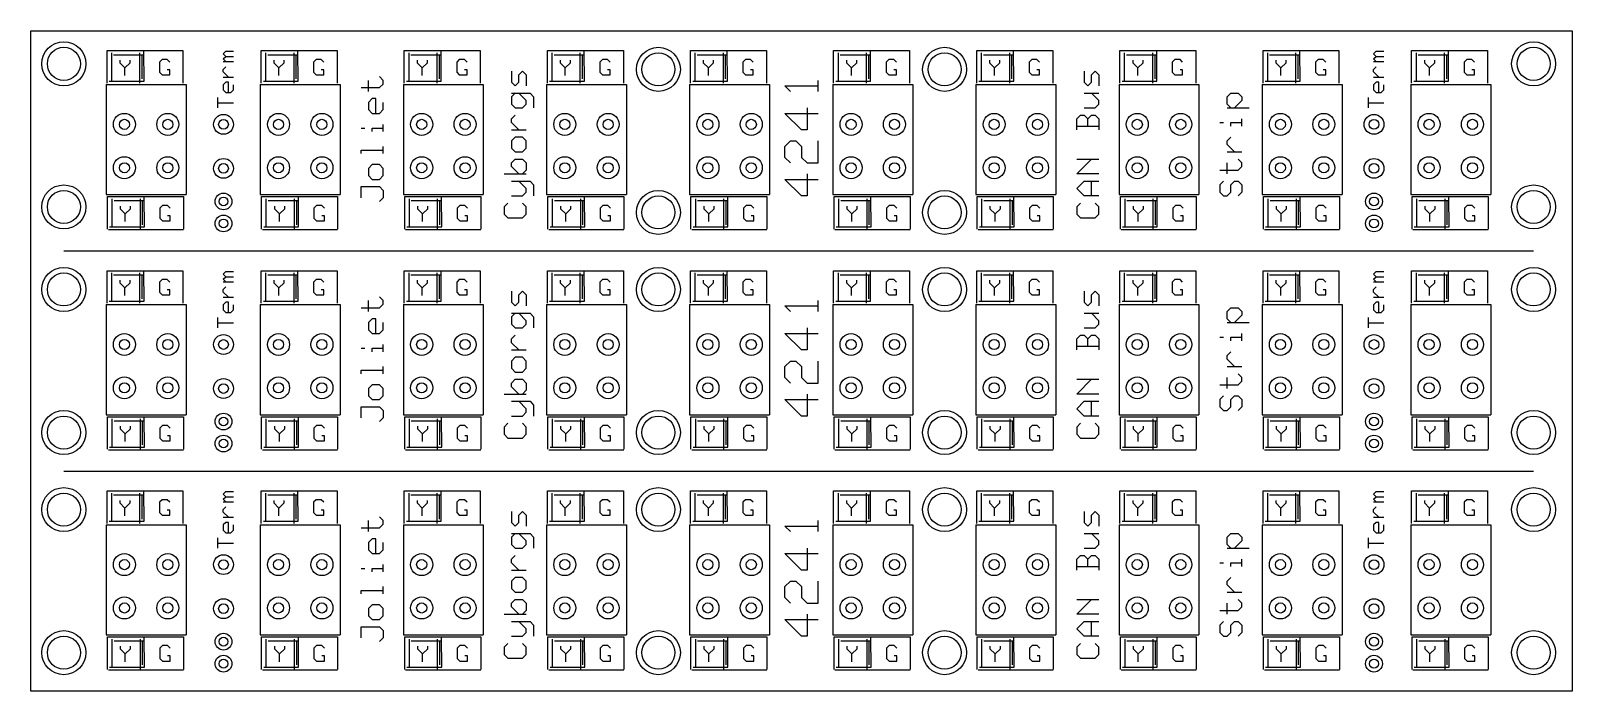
# Model space of a CAD drawing. Extents: x 0 to 7, y 0 to 3.
import ezdxf

# ---------------------------------------------------------------- set-up
doc = ezdxf.new("R2010")
doc.units = 0
doc.layers.get('0').update_dxf_attribs({"linetype": 'CONTINUOUS'})

msp = doc.modelspace()

# ---------------------------------------------------------------- linework, layer by layer
at = {"color": 7}
for p, q in [((0, 3), (7, 3)), ((0, 0), (0, 3)), ((7, 3), (7, 0)), ((0.346, 2.762), (0.346, 2.91)), ((0.346, 2.91), (0.691, 2.91)), ((0.366, 2.9), (0.366, 2.772)), ((0.514, 2.89), (0.376, 2.89)), ((0.494, 2.9), (0.494, 2.762)), ((0.504, 2.89), (0.504, 2.782)), ((0.514, 2.772), (0.513, 2.907)), ((0.596, 2.87), (0.584, 2.858)), ((0.619, 2.87), (0.596, 2.87)), ((0.631, 2.858), (0.619, 2.87)), ((0.691, 2.91), (0.691, 2.762)), ((0.873, 2.895), (0.885, 2.907)), ((0.885, 2.883), (0.873, 2.895)), ((0.873, 2.872), (0.885, 2.883)), ((0.885, 2.86), (0.873, 2.872)), ((0.885, 2.907), (0.92, 2.907)), ((0.885, 2.883), (0.92, 2.883)), ((1.046, 2.762), (1.046, 2.91)), ((1.046, 2.91), (1.391, 2.91)), ((1.066, 2.9), (1.066, 2.772)), ((1.214, 2.89), (1.076, 2.89)), ((1.194, 2.9), (1.194, 2.762)), ((1.204, 2.89), (1.204, 2.782)), ((1.214, 2.772), (1.213, 2.907)), ((1.296, 2.87), (1.284, 2.858)), ((1.319, 2.87), (1.296, 2.87)), ((1.331, 2.858), (1.319, 2.87)), ((1.391, 2.91), (1.391, 2.762)), ((1.696, 2.762), (1.696, 2.91)), ((1.696, 2.91), (2.041, 2.91)), ((1.716, 2.9), (1.716, 2.772)), ((1.864, 2.89), (1.726, 2.89)), ((1.844, 2.9), (1.844, 2.762)), ((1.854, 2.89), (1.854, 2.782)), ((1.864, 2.772), (1.863, 2.907)), ((1.946, 2.87), (1.934, 2.858)), ((1.969, 2.87), (1.946, 2.87)), ((1.981, 2.858), (1.969, 2.87)), ((2.041, 2.91), (2.041, 2.762)), ((2.346, 2.762), (2.346, 2.91)), ((2.346, 2.91), (2.691, 2.91)), ((2.366, 2.9), (2.366, 2.772)), ((2.514, 2.89), (2.376, 2.89)), ((2.494, 2.9), (2.494, 2.762)), ((2.504, 2.89), (2.504, 2.782)), ((2.514, 2.772), (2.513, 2.907)), ((2.596, 2.87), (2.584, 2.858)), ((2.619, 2.87), (2.596, 2.87)), ((2.631, 2.858), (2.619, 2.87)), ((2.691, 2.91), (2.691, 2.762)), ((2.996, 2.762), (2.996, 2.91)), ((2.996, 2.91), (3.341, 2.91)), ((3.016, 2.9), (3.016, 2.772)), ((3.164, 2.89), (3.026, 2.89)), ((3.144, 2.9), (3.144, 2.762)), ((3.154, 2.89), (3.154, 2.782)), ((3.164, 2.772), (3.163, 2.907)), ((3.246, 2.87), (3.234, 2.858)), ((3.269, 2.87), (3.246, 2.87)), ((3.281, 2.858), (3.269, 2.87)), ((3.341, 2.91), (3.341, 2.762)), ((3.646, 2.762), (3.646, 2.91)), ((3.646, 2.91), (3.991, 2.91)), ((3.666, 2.9), (3.666, 2.772)), ((3.814, 2.89), (3.676, 2.89)), ((3.794, 2.9), (3.794, 2.762)), ((3.804, 2.89), (3.804, 2.782)), ((3.814, 2.772), (3.813, 2.907)), ((3.896, 2.87), (3.884, 2.858)), ((3.919, 2.87), (3.896, 2.87)), ((3.931, 2.858), (3.919, 2.87)), ((3.991, 2.91), (3.991, 2.762)), ((4.296, 2.762), (4.296, 2.91)), ((4.296, 2.91), (4.641, 2.91)), ((4.316, 2.9), (4.316, 2.772)), ((4.464, 2.89), (4.326, 2.89)), ((4.444, 2.9), (4.444, 2.762)), ((4.454, 2.89), (4.454, 2.782)), ((4.464, 2.772), (4.463, 2.907)), ((4.546, 2.87), (4.534, 2.858)), ((4.569, 2.87), (4.546, 2.87)), ((4.581, 2.858), (4.569, 2.87)), ((4.641, 2.91), (4.641, 2.762)), ((4.946, 2.762), (4.946, 2.91)), ((4.946, 2.91), (5.291, 2.91)), ((4.966, 2.9), (4.966, 2.772)), ((5.114, 2.89), (4.976, 2.89)), ((5.094, 2.9), (5.094, 2.762)), ((5.104, 2.89), (5.104, 2.782)), ((5.114, 2.772), (5.113, 2.907)), ((5.196, 2.87), (5.184, 2.858)), ((5.219, 2.87), (5.196, 2.87)), ((5.231, 2.858), (5.219, 2.87)), ((5.291, 2.91), (5.291, 2.762)), ((5.596, 2.762), (5.596, 2.91)), ((5.596, 2.91), (5.941, 2.91)), ((5.616, 2.9), (5.616, 2.772)), ((5.764, 2.89), (5.626, 2.89)), ((5.744, 2.9), (5.744, 2.762)), ((5.754, 2.89), (5.754, 2.782)), ((5.764, 2.772), (5.763, 2.907)), ((5.846, 2.87), (5.834, 2.858)), ((5.869, 2.87), (5.846, 2.87)), ((5.881, 2.858), (5.869, 2.87)), ((5.941, 2.91), (5.941, 2.762)), ((6.098, 2.895), (6.11, 2.907)), ((6.11, 2.883), (6.098, 2.895)), ((6.098, 2.872), (6.11, 2.883)), ((6.11, 2.86), (6.098, 2.872)), ((6.11, 2.907), (6.145, 2.907)), ((6.11, 2.883), (6.145, 2.883)), ((6.271, 2.762), (6.271, 2.91)), ((6.271, 2.91), (6.616, 2.91)), ((6.291, 2.9), (6.291, 2.772)), ((6.439, 2.89), (6.301, 2.89)), ((6.419, 2.9), (6.419, 2.762)), ((6.429, 2.89), (6.429, 2.782)), ((6.439, 2.772), (6.438, 2.907)), ((6.521, 2.87), (6.509, 2.858)), ((6.544, 2.87), (6.521, 2.87)), ((6.556, 2.858), (6.544, 2.87)), ((6.616, 2.91), (6.616, 2.762)), ((0.404, 2.867), (0.404, 2.855)), ((0.404, 2.855), (0.427, 2.832)), ((0.427, 2.832), (0.451, 2.855)), ((0.427, 2.797), (0.427, 2.832)), ((0.451, 2.855), (0.451, 2.867)), ((0.584, 2.858), (0.584, 2.812)), ((0.584, 2.812), (0.596, 2.8)), ((0.631, 2.823), (0.619, 2.823)), ((0.631, 2.8), (0.631, 2.823)), ((0.873, 2.86), (0.92, 2.86)), ((0.873, 2.825), (0.885, 2.837)), ((0.873, 2.813), (0.873, 2.825)), ((0.897, 2.79), (0.873, 2.813)), ((1.104, 2.867), (1.104, 2.855)), ((1.104, 2.855), (1.127, 2.832)), ((1.127, 2.832), (1.151, 2.855)), ((1.127, 2.797), (1.127, 2.832)), ((1.151, 2.855), (1.151, 2.867)), ((1.284, 2.858), (1.284, 2.812)), ((1.284, 2.812), (1.296, 2.8)), ((1.331, 2.823), (1.319, 2.823)), ((1.331, 2.8), (1.331, 2.823)), ((1.754, 2.867), (1.754, 2.855)), ((1.754, 2.855), (1.777, 2.832)), ((1.777, 2.832), (1.801, 2.855)), ((1.777, 2.797), (1.777, 2.832)), ((1.801, 2.855), (1.801, 2.867)), ((1.934, 2.858), (1.934, 2.812)), ((1.934, 2.812), (1.946, 2.8)), ((1.981, 2.823), (1.969, 2.823)), ((1.981, 2.8), (1.981, 2.823)), ((2.183, 2.817), (2.183, 2.767)), ((2.217, 2.8), (2.233, 2.817)), ((2.233, 2.817), (2.25, 2.8)), ((2.404, 2.867), (2.404, 2.855)), ((2.404, 2.855), (2.427, 2.832)), ((2.427, 2.832), (2.451, 2.855)), ((2.427, 2.797), (2.427, 2.832)), ((2.451, 2.855), (2.451, 2.867)), ((2.584, 2.858), (2.584, 2.812)), ((2.584, 2.812), (2.596, 2.8)), ((2.631, 2.823), (2.619, 2.823)), ((2.631, 2.8), (2.631, 2.823)), ((3.054, 2.867), (3.054, 2.855)), ((3.054, 2.855), (3.077, 2.832)), ((3.077, 2.832), (3.101, 2.855)), ((3.077, 2.797), (3.077, 2.832)), ((3.101, 2.855), (3.101, 2.867)), ((3.234, 2.858), (3.234, 2.812)), ((3.234, 2.812), (3.246, 2.8)), ((3.281, 2.823), (3.269, 2.823)), ((3.281, 2.8), (3.281, 2.823)), ((3.704, 2.867), (3.704, 2.855)), ((3.704, 2.855), (3.727, 2.832)), ((3.727, 2.832), (3.751, 2.855)), ((3.727, 2.797), (3.727, 2.832)), ((3.751, 2.855), (3.751, 2.867)), ((3.884, 2.858), (3.884, 2.812)), ((3.884, 2.812), (3.896, 2.8)), ((3.931, 2.823), (3.919, 2.823)), ((3.931, 2.8), (3.931, 2.823)), ((4.354, 2.867), (4.354, 2.855)), ((4.354, 2.855), (4.377, 2.832)), ((4.377, 2.832), (4.401, 2.855)), ((4.377, 2.797), (4.377, 2.832)), ((4.401, 2.855), (4.401, 2.867)), ((4.534, 2.858), (4.534, 2.812)), ((4.534, 2.812), (4.546, 2.8)), ((4.581, 2.823), (4.569, 2.823)), ((4.581, 2.8), (4.581, 2.823)), ((4.783, 2.817), (4.783, 2.767)), ((4.817, 2.8), (4.833, 2.817)), ((4.833, 2.817), (4.85, 2.8)), ((5.004, 2.867), (5.004, 2.855)), ((5.004, 2.855), (5.027, 2.832)), ((5.027, 2.832), (5.051, 2.855)), ((5.027, 2.797), (5.027, 2.832)), ((5.051, 2.855), (5.051, 2.867)), ((5.184, 2.858), (5.184, 2.812)), ((5.184, 2.812), (5.196, 2.8)), ((5.231, 2.823), (5.219, 2.823)), ((5.231, 2.8), (5.231, 2.823)), ((5.654, 2.867), (5.654, 2.855)), ((5.654, 2.855), (5.677, 2.832)), ((5.677, 2.832), (5.701, 2.855)), ((5.677, 2.797), (5.677, 2.832)), ((5.701, 2.855), (5.701, 2.867)), ((5.834, 2.858), (5.834, 2.812)), ((5.834, 2.812), (5.846, 2.8)), ((5.881, 2.823), (5.869, 2.823)), ((5.881, 2.8), (5.881, 2.823)), ((6.098, 2.86), (6.145, 2.86)), ((6.098, 2.825), (6.11, 2.837)), ((6.098, 2.813), (6.098, 2.825)), ((6.122, 2.79), (6.098, 2.813)), ((6.329, 2.867), (6.329, 2.855)), ((6.329, 2.855), (6.352, 2.832)), ((6.352, 2.832), (6.376, 2.855)), ((6.352, 2.797), (6.352, 2.832)), ((6.376, 2.855), (6.376, 2.867)), ((6.509, 2.858), (6.509, 2.812)), ((6.509, 2.812), (6.521, 2.8)), ((6.556, 2.823), (6.544, 2.823)), ((6.556, 2.8), (6.556, 2.823)), ((0.342, 2.756), (0.342, 2.256)), ((0.342, 2.756), (0.705, 2.756)), ((0.356, 2.772), (0.514, 2.772)), ((0.596, 2.8), (0.631, 2.8)), ((0.705, 2.756), (0.705, 2.256)), ((0.873, 2.79), (0.92, 2.79)), ((0.885, 2.767), (0.873, 2.755)), ((0.873, 2.755), (0.873, 2.732)), ((0.873, 2.732), (0.885, 2.72)), ((0.897, 2.767), (0.885, 2.767)), ((0.897, 2.72), (0.897, 2.767)), ((0.908, 2.72), (0.92, 2.732)), ((0.92, 2.732), (0.92, 2.755)), ((1.042, 2.756), (1.042, 2.256)), ((1.042, 2.756), (1.405, 2.756)), ((1.056, 2.772), (1.214, 2.772)), ((1.296, 2.8), (1.331, 2.8)), ((1.405, 2.756), (1.405, 2.256)), ((1.5, 2.742), (1.583, 2.742)), ((1.533, 2.725), (1.533, 2.775)), ((1.6, 2.775), (1.583, 2.792)), ((1.583, 2.742), (1.6, 2.758)), ((1.6, 2.758), (1.6, 2.775)), ((1.692, 2.756), (1.692, 2.256)), ((1.692, 2.756), (2.055, 2.756)), ((1.706, 2.772), (1.864, 2.772)), ((1.946, 2.8), (1.981, 2.8)), ((2.055, 2.756), (2.055, 2.256)), ((2.183, 2.767), (2.2, 2.75)), ((2.2, 2.75), (2.217, 2.767)), ((2.217, 2.767), (2.217, 2.8)), ((2.25, 2.8), (2.25, 2.75)), ((2.342, 2.756), (2.342, 2.256)), ((2.342, 2.756), (2.705, 2.756)), ((2.356, 2.772), (2.514, 2.772)), ((2.596, 2.8), (2.631, 2.8)), ((2.705, 2.756), (2.705, 2.256)), ((2.992, 2.756), (2.992, 2.256)), ((2.992, 2.756), (3.355, 2.756)), ((3.006, 2.772), (3.164, 2.772)), ((3.246, 2.8), (3.281, 2.8)), ((3.355, 2.756), (3.355, 2.256)), ((3.45, 2.725), (3.425, 2.75)), ((3.425, 2.75), (3.575, 2.75)), ((3.575, 2.725), (3.575, 2.775)), ((3.642, 2.756), (3.642, 2.256)), ((3.642, 2.756), (4.005, 2.756)), ((3.656, 2.772), (3.814, 2.772)), ((3.896, 2.8), (3.931, 2.8)), ((4.005, 2.756), (4.005, 2.256)), ((4.292, 2.756), (4.292, 2.256)), ((4.292, 2.756), (4.655, 2.756)), ((4.306, 2.772), (4.464, 2.772)), ((4.546, 2.8), (4.581, 2.8)), ((4.655, 2.756), (4.655, 2.256)), ((4.783, 2.767), (4.8, 2.75)), ((4.8, 2.75), (4.817, 2.767)), ((4.817, 2.767), (4.817, 2.8)), ((4.85, 2.8), (4.85, 2.75)), ((4.942, 2.756), (4.942, 2.256)), ((4.942, 2.756), (5.305, 2.756)), ((4.956, 2.772), (5.114, 2.772)), ((5.196, 2.8), (5.231, 2.8)), ((5.305, 2.756), (5.305, 2.256)), ((5.592, 2.756), (5.592, 2.256)), ((5.592, 2.756), (5.955, 2.756)), ((5.606, 2.772), (5.764, 2.772)), ((5.846, 2.8), (5.881, 2.8)), ((5.955, 2.756), (5.955, 2.256)), ((6.098, 2.79), (6.145, 2.79)), ((6.11, 2.767), (6.098, 2.755)), ((6.098, 2.755), (6.098, 2.732)), ((6.098, 2.732), (6.11, 2.72)), ((6.122, 2.767), (6.11, 2.767)), ((6.122, 2.72), (6.122, 2.767)), ((6.133, 2.72), (6.145, 2.732)), ((6.145, 2.732), (6.145, 2.755)), ((6.267, 2.756), (6.267, 2.256)), ((6.267, 2.756), (6.63, 2.756)), ((6.281, 2.772), (6.439, 2.772)), ((6.521, 2.8), (6.556, 2.8)), ((6.63, 2.756), (6.63, 2.256)), ((0.85, 2.65), (0.85, 2.697)), ((0.85, 2.673), (0.92, 2.673)), ((0.885, 2.72), (0.908, 2.72)), ((1.55, 2.692), (1.533, 2.675)), ((1.533, 2.675), (1.533, 2.642)), ((1.567, 2.692), (1.55, 2.692)), ((1.567, 2.625), (1.567, 2.692)), ((1.6, 2.642), (1.6, 2.675)), ((2.2, 2.717), (2.183, 2.7)), ((2.183, 2.717), (2.267, 2.717)), ((2.183, 2.7), (2.183, 2.667)), ((2.183, 2.667), (2.2, 2.65)), ((2.25, 2.683), (2.217, 2.717)), ((2.233, 2.65), (2.25, 2.667)), ((2.25, 2.667), (2.25, 2.683)), ((2.267, 2.717), (2.283, 2.7)), ((2.283, 2.7), (2.283, 2.65)), ((4.783, 2.717), (4.85, 2.717)), ((4.85, 2.683), (4.817, 2.717)), ((4.833, 2.65), (4.85, 2.667)), ((4.85, 2.667), (4.85, 2.683)), ((5.433, 2.7), (5.45, 2.717)), ((5.433, 2.667), (5.433, 2.7)), ((5.45, 2.65), (5.433, 2.667)), ((5.45, 2.717), (5.483, 2.717)), ((5.5, 2.683), (5.467, 2.65)), ((5.483, 2.717), (5.5, 2.7)), ((5.5, 2.7), (5.5, 2.683)), ((6.075, 2.65), (6.075, 2.697)), ((6.075, 2.673), (6.145, 2.673)), ((6.11, 2.72), (6.133, 2.72)), ((1.533, 2.642), (1.55, 2.625)), ((1.55, 2.625), (1.583, 2.625)), ((1.583, 2.625), (1.6, 2.642)), ((2.183, 2.6), (2.2, 2.617)), ((2.183, 2.583), (2.183, 2.6)), ((2.2, 2.65), (2.233, 2.65)), ((3.5, 2.55), (3.425, 2.625)), ((3.425, 2.625), (3.575, 2.625)), ((3.525, 2.65), (3.525, 2.55)), ((4.75, 2.6), (4.767, 2.617)), ((4.75, 2.55), (4.75, 2.6)), ((4.767, 2.617), (4.783, 2.617)), ((4.783, 2.65), (4.833, 2.65)), ((4.783, 2.617), (4.8, 2.6)), ((4.8, 2.6), (4.817, 2.617)), ((4.8, 2.567), (4.8, 2.6)), ((4.817, 2.617), (4.833, 2.617)), ((4.833, 2.617), (4.85, 2.6)), ((4.85, 2.6), (4.85, 2.55)), ((5.433, 2.65), (5.533, 2.65)), ((5.5, 2.567), (5.5, 2.6)), ((1.5, 2.558), (1.517, 2.558)), ((1.55, 2.542), (1.55, 2.558)), ((1.55, 2.558), (1.6, 2.558)), ((1.6, 2.542), (1.6, 2.575)), ((2.217, 2.55), (2.183, 2.583)), ((2.183, 2.55), (2.25, 2.55)), ((3.525, 2.55), (3.5, 2.55)), ((4.75, 2.567), (4.85, 2.567)), ((5.4, 2.583), (5.417, 2.583)), ((5.45, 2.567), (5.45, 2.583)), ((5.45, 2.583), (5.5, 2.583)), ((1.5, 2.442), (1.5, 2.458)), ((1.5, 2.458), (1.6, 2.458)), ((1.6, 2.442), (1.6, 2.475)), ((2.2, 2.517), (2.183, 2.5)), ((2.183, 2.5), (2.183, 2.467)), ((2.183, 2.467), (2.2, 2.45)), ((2.233, 2.517), (2.2, 2.517)), ((2.2, 2.45), (2.233, 2.45)), ((2.25, 2.5), (2.233, 2.517)), ((2.233, 2.45), (2.25, 2.467)), ((2.25, 2.467), (2.25, 2.5)), ((3.425, 2.475), (3.45, 2.5)), ((3.425, 2.425), (3.425, 2.475)), ((3.45, 2.5), (3.475, 2.5)), ((3.475, 2.5), (3.5, 2.475)), ((3.5, 2.475), (3.5, 2.425)), ((3.575, 2.4), (3.575, 2.5)), ((5.433, 2.5), (5.45, 2.517)), ((5.433, 2.483), (5.433, 2.5)), ((5.467, 2.45), (5.433, 2.483)), ((5.433, 2.45), (5.5, 2.45)), ((1.55, 2.392), (1.533, 2.375)), ((1.583, 2.392), (1.55, 2.392)), ((1.6, 2.375), (1.583, 2.392)), ((2.183, 2.4), (2.2, 2.417)), ((2.183, 2.383), (2.183, 2.4)), ((2.217, 2.35), (2.183, 2.383)), ((2.2, 2.417), (2.233, 2.417)), ((2.233, 2.417), (2.25, 2.4)), ((2.25, 2.4), (2.25, 2.367)), ((3.45, 2.4), (3.425, 2.425)), ((3.5, 2.425), (3.525, 2.4)), ((3.525, 2.4), (3.575, 2.4)), ((4.75, 2.35), (4.817, 2.417)), ((4.75, 2.417), (4.85, 2.417)), ((5.433, 2.35), (5.433, 2.4)), ((5.5, 2.4), (5.483, 2.417)), ((5.483, 2.367), (5.5, 2.383)), ((5.5, 2.383), (5.5, 2.4)), ((1.533, 2.375), (1.533, 2.342)), ((1.533, 2.342), (1.55, 2.325)), ((1.55, 2.325), (1.583, 2.325)), ((1.583, 2.325), (1.6, 2.342)), ((1.6, 2.342), (1.6, 2.375)), ((2.15, 2.35), (2.25, 2.35)), ((2.183, 2.317), (2.267, 2.317)), ((2.25, 2.283), (2.217, 2.317)), ((2.25, 2.367), (2.233, 2.35)), ((2.267, 2.317), (2.283, 2.3)), ((3.5, 2.25), (3.425, 2.325)), ((3.425, 2.325), (3.575, 2.325)), ((3.525, 2.35), (3.525, 2.25)), ((4.85, 2.35), (4.75, 2.35)), ((4.75, 2.283), (4.783, 2.317)), ((4.783, 2.317), (4.85, 2.317)), ((4.817, 2.25), (4.817, 2.317)), ((5.4, 2.367), (5.483, 2.367)), ((5.417, 2.317), (5.4, 2.3)), ((5.45, 2.3), (5.467, 2.317)), ((5.467, 2.317), (5.483, 2.317)), ((5.483, 2.317), (5.5, 2.3)), ((0.342, 2.256), (0.705, 2.256)), ((0.348, 2.099), (0.348, 2.247)), ((0.348, 2.247), (0.693, 2.247)), ((0.516, 2.109), (0.515, 2.244)), ((0.693, 2.247), (0.693, 2.099)), ((1.042, 2.256), (1.405, 2.256)), ((1.048, 2.099), (1.048, 2.247)), ((1.048, 2.247), (1.393, 2.247)), ((1.216, 2.109), (1.215, 2.244)), ((1.393, 2.247), (1.393, 2.099)), ((1.5, 2.242), (1.5, 2.292)), ((1.5, 2.292), (1.583, 2.292)), ((1.583, 2.292), (1.6, 2.275)), ((1.6, 2.242), (1.583, 2.225)), ((1.6, 2.275), (1.6, 2.242)), ((1.692, 2.256), (2.055, 2.256)), ((1.698, 2.099), (1.698, 2.247)), ((1.698, 2.247), (2.043, 2.247)), ((1.866, 2.109), (1.865, 2.244)), ((2.043, 2.247), (2.043, 2.099)), ((2.183, 2.25), (2.233, 2.25)), ((2.233, 2.25), (2.25, 2.267)), ((2.25, 2.267), (2.25, 2.283)), ((2.283, 2.3), (2.283, 2.25)), ((2.342, 2.256), (2.705, 2.256)), ((2.348, 2.099), (2.348, 2.247)), ((2.348, 2.247), (2.693, 2.247)), ((2.516, 2.109), (2.515, 2.244)), ((2.693, 2.247), (2.693, 2.099)), ((2.992, 2.256), (3.355, 2.256)), ((2.998, 2.099), (2.998, 2.247)), ((2.998, 2.247), (3.343, 2.247)), ((3.166, 2.109), (3.165, 2.244)), ((3.343, 2.247), (3.343, 2.099)), ((3.525, 2.25), (3.5, 2.25)), ((3.642, 2.256), (4.005, 2.256)), ((3.648, 2.099), (3.648, 2.247)), ((3.648, 2.247), (3.993, 2.247)), ((3.816, 2.109), (3.815, 2.244)), ((3.993, 2.247), (3.993, 2.099)), ((4.292, 2.256), (4.655, 2.256)), ((4.298, 2.099), (4.298, 2.247)), ((4.298, 2.247), (4.643, 2.247)), ((4.466, 2.109), (4.465, 2.244)), ((4.643, 2.247), (4.643, 2.099)), ((4.783, 2.25), (4.75, 2.283)), ((4.85, 2.25), (4.783, 2.25)), ((4.942, 2.256), (5.305, 2.256)), ((4.948, 2.099), (4.948, 2.247)), ((4.948, 2.247), (5.293, 2.247)), ((5.116, 2.109), (5.115, 2.244)), ((5.293, 2.247), (5.293, 2.099)), ((5.4, 2.3), (5.4, 2.267)), ((5.4, 2.267), (5.417, 2.25)), ((5.417, 2.25), (5.433, 2.25)), ((5.433, 2.25), (5.45, 2.267)), ((5.45, 2.267), (5.45, 2.3)), ((5.5, 2.267), (5.483, 2.25)), ((5.5, 2.3), (5.5, 2.267)), ((5.592, 2.256), (5.955, 2.256)), ((5.598, 2.099), (5.598, 2.247)), ((5.598, 2.247), (5.943, 2.247)), ((5.766, 2.109), (5.765, 2.244)), ((5.943, 2.247), (5.943, 2.099)), ((6.267, 2.256), (6.63, 2.256)), ((6.273, 2.099), (6.273, 2.247)), ((6.273, 2.247), (6.618, 2.247)), ((6.441, 2.109), (6.44, 2.244)), ((6.618, 2.247), (6.618, 2.099)), ((0.368, 2.237), (0.368, 2.109)), ((0.516, 2.227), (0.378, 2.227)), ((0.406, 2.204), (0.406, 2.192)), ((0.406, 2.192), (0.429, 2.169)), ((0.429, 2.169), (0.453, 2.192)), ((0.453, 2.192), (0.453, 2.204)), ((0.496, 2.237), (0.496, 2.099)), ((0.506, 2.227), (0.506, 2.119)), ((0.598, 2.207), (0.586, 2.195)), ((0.586, 2.195), (0.586, 2.149)), ((0.621, 2.207), (0.598, 2.207)), ((0.633, 2.195), (0.621, 2.207)), ((1.068, 2.237), (1.068, 2.109)), ((1.216, 2.227), (1.078, 2.227)), ((1.106, 2.204), (1.106, 2.192)), ((1.106, 2.192), (1.129, 2.169)), ((1.129, 2.169), (1.153, 2.192)), ((1.153, 2.192), (1.153, 2.204)), ((1.196, 2.237), (1.196, 2.099)), ((1.206, 2.227), (1.206, 2.119)), ((1.298, 2.207), (1.286, 2.195)), ((1.286, 2.195), (1.286, 2.149)), ((1.321, 2.207), (1.298, 2.207)), ((1.333, 2.195), (1.321, 2.207)), ((1.718, 2.237), (1.718, 2.109)), ((1.866, 2.227), (1.728, 2.227)), ((1.756, 2.204), (1.756, 2.192)), ((1.756, 2.192), (1.779, 2.169)), ((1.779, 2.169), (1.803, 2.192)), ((1.803, 2.192), (1.803, 2.204)), ((1.846, 2.237), (1.846, 2.099)), ((1.856, 2.227), (1.856, 2.119)), ((1.948, 2.207), (1.936, 2.195)), ((1.936, 2.195), (1.936, 2.149)), ((1.971, 2.207), (1.948, 2.207)), ((1.983, 2.195), (1.971, 2.207)), ((2.167, 2.217), (2.15, 2.2)), ((2.15, 2.2), (2.15, 2.167)), ((2.25, 2.2), (2.233, 2.217)), ((2.25, 2.167), (2.25, 2.2)), ((2.368, 2.237), (2.368, 2.109)), ((2.516, 2.227), (2.378, 2.227)), ((2.406, 2.204), (2.406, 2.192)), ((2.406, 2.192), (2.429, 2.169)), ((2.429, 2.169), (2.453, 2.192)), ((2.453, 2.192), (2.453, 2.204)), ((2.496, 2.237), (2.496, 2.099)), ((2.506, 2.227), (2.506, 2.119)), ((2.598, 2.207), (2.586, 2.195)), ((2.586, 2.195), (2.586, 2.149)), ((2.621, 2.207), (2.598, 2.207)), ((2.633, 2.195), (2.621, 2.207)), ((3.018, 2.237), (3.018, 2.109)), ((3.166, 2.227), (3.028, 2.227)), ((3.056, 2.204), (3.056, 2.192)), ((3.056, 2.192), (3.079, 2.169)), ((3.079, 2.169), (3.103, 2.192)), ((3.103, 2.192), (3.103, 2.204)), ((3.146, 2.237), (3.146, 2.099)), ((3.156, 2.227), (3.156, 2.119)), ((3.248, 2.207), (3.236, 2.195)), ((3.236, 2.195), (3.236, 2.149)), ((3.271, 2.207), (3.248, 2.207)), ((3.283, 2.195), (3.271, 2.207)), ((3.668, 2.237), (3.668, 2.109)), ((3.816, 2.227), (3.678, 2.227)), ((3.706, 2.204), (3.706, 2.192)), ((3.706, 2.192), (3.729, 2.169)), ((3.729, 2.169), (3.753, 2.192)), ((3.753, 2.192), (3.753, 2.204)), ((3.796, 2.237), (3.796, 2.099)), ((3.806, 2.227), (3.806, 2.119)), ((3.898, 2.207), (3.886, 2.195)), ((3.886, 2.195), (3.886, 2.149)), ((3.921, 2.207), (3.898, 2.207)), ((3.933, 2.195), (3.921, 2.207)), ((4.318, 2.237), (4.318, 2.109)), ((4.466, 2.227), (4.328, 2.227)), ((4.356, 2.204), (4.356, 2.192)), ((4.356, 2.192), (4.379, 2.169)), ((4.379, 2.169), (4.403, 2.192)), ((4.403, 2.192), (4.403, 2.204)), ((4.446, 2.237), (4.446, 2.099)), ((4.456, 2.227), (4.456, 2.119)), ((4.548, 2.207), (4.536, 2.195)), ((4.536, 2.195), (4.536, 2.149)), ((4.571, 2.207), (4.548, 2.207)), ((4.583, 2.195), (4.571, 2.207)), ((4.767, 2.217), (4.75, 2.2)), ((4.75, 2.2), (4.75, 2.167)), ((4.85, 2.2), (4.833, 2.217)), ((4.85, 2.167), (4.85, 2.2)), ((4.968, 2.237), (4.968, 2.109)), ((5.116, 2.227), (4.978, 2.227)), ((5.006, 2.204), (5.006, 2.192)), ((5.006, 2.192), (5.029, 2.169)), ((5.029, 2.169), (5.053, 2.192)), ((5.053, 2.192), (5.053, 2.204)), ((5.096, 2.237), (5.096, 2.099)), ((5.106, 2.227), (5.106, 2.119)), ((5.198, 2.207), (5.186, 2.195)), ((5.186, 2.195), (5.186, 2.149)), ((5.221, 2.207), (5.198, 2.207)), ((5.233, 2.195), (5.221, 2.207)), ((5.618, 2.237), (5.618, 2.109)), ((5.766, 2.227), (5.628, 2.227)), ((5.656, 2.204), (5.656, 2.192)), ((5.656, 2.192), (5.679, 2.169)), ((5.679, 2.169), (5.703, 2.192)), ((5.703, 2.192), (5.703, 2.204)), ((5.746, 2.237), (5.746, 2.099)), ((5.756, 2.227), (5.756, 2.119)), ((5.848, 2.207), (5.836, 2.195)), ((5.836, 2.195), (5.836, 2.149)), ((5.871, 2.207), (5.848, 2.207)), ((5.883, 2.195), (5.871, 2.207)), ((6.293, 2.237), (6.293, 2.109)), ((6.441, 2.227), (6.303, 2.227)), ((6.331, 2.204), (6.331, 2.192)), ((6.331, 2.192), (6.354, 2.169)), ((6.354, 2.169), (6.378, 2.192)), ((6.378, 2.192), (6.378, 2.204)), ((6.421, 2.237), (6.421, 2.099)), ((6.431, 2.227), (6.431, 2.119)), ((6.523, 2.207), (6.511, 2.195)), ((6.511, 2.195), (6.511, 2.149)), ((6.546, 2.207), (6.523, 2.207)), ((6.558, 2.195), (6.546, 2.207)), ((0.358, 2.109), (0.516, 2.109)), ((0.429, 2.134), (0.429, 2.169)), ((0.586, 2.149), (0.598, 2.137)), ((0.598, 2.137), (0.633, 2.137)), ((0.633, 2.16), (0.621, 2.16)), ((0.633, 2.137), (0.633, 2.16)), ((1.058, 2.109), (1.216, 2.109)), ((1.129, 2.134), (1.129, 2.169)), ((1.286, 2.149), (1.298, 2.137)), ((1.298, 2.137), (1.333, 2.137)), ((1.333, 2.16), (1.321, 2.16)), ((1.333, 2.137), (1.333, 2.16)), ((1.708, 2.109), (1.866, 2.109)), ((1.779, 2.134), (1.779, 2.169)), ((1.936, 2.149), (1.948, 2.137)), ((1.948, 2.137), (1.983, 2.137)), ((1.983, 2.16), (1.971, 2.16)), ((1.983, 2.137), (1.983, 2.16)), ((2.15, 2.167), (2.167, 2.15)), ((2.167, 2.15), (2.233, 2.15)), ((2.233, 2.15), (2.25, 2.167)), ((2.358, 2.109), (2.516, 2.109)), ((2.429, 2.134), (2.429, 2.169)), ((2.586, 2.149), (2.598, 2.137)), ((2.598, 2.137), (2.633, 2.137)), ((2.633, 2.16), (2.621, 2.16)), ((2.633, 2.137), (2.633, 2.16)), ((3.008, 2.109), (3.166, 2.109)), ((3.079, 2.134), (3.079, 2.169)), ((3.236, 2.149), (3.248, 2.137)), ((3.248, 2.137), (3.283, 2.137)), ((3.283, 2.16), (3.271, 2.16)), ((3.283, 2.137), (3.283, 2.16)), ((3.658, 2.109), (3.816, 2.109)), ((3.729, 2.134), (3.729, 2.169)), ((3.886, 2.149), (3.898, 2.137)), ((3.898, 2.137), (3.933, 2.137)), ((3.933, 2.16), (3.921, 2.16)), ((3.933, 2.137), (3.933, 2.16)), ((4.308, 2.109), (4.466, 2.109)), ((4.379, 2.134), (4.379, 2.169)), ((4.536, 2.149), (4.548, 2.137)), ((4.548, 2.137), (4.583, 2.137)), ((4.583, 2.16), (4.571, 2.16)), ((4.583, 2.137), (4.583, 2.16)), ((4.75, 2.167), (4.767, 2.15)), ((4.767, 2.15), (4.833, 2.15)), ((4.833, 2.15), (4.85, 2.167)), ((4.958, 2.109), (5.116, 2.109)), ((5.029, 2.134), (5.029, 2.169)), ((5.186, 2.149), (5.198, 2.137)), ((5.198, 2.137), (5.233, 2.137)), ((5.233, 2.16), (5.221, 2.16)), ((5.233, 2.137), (5.233, 2.16)), ((5.608, 2.109), (5.766, 2.109)), ((5.679, 2.134), (5.679, 2.169)), ((5.836, 2.149), (5.848, 2.137)), ((5.848, 2.137), (5.883, 2.137)), ((5.883, 2.16), (5.871, 2.16)), ((5.883, 2.137), (5.883, 2.16)), ((6.283, 2.109), (6.441, 2.109)), ((6.354, 2.134), (6.354, 2.169)), ((6.511, 2.149), (6.523, 2.137)), ((6.523, 2.137), (6.558, 2.137)), ((6.558, 2.16), (6.546, 2.16)), ((6.558, 2.137), (6.558, 2.16)), ((0.352, 2.097), (0.693, 2.097)), ((1.052, 2.097), (1.393, 2.097)), ((1.702, 2.097), (2.043, 2.097)), ((2.352, 2.097), (2.693, 2.097)), ((3.002, 2.097), (3.343, 2.097)), ((3.652, 2.097), (3.993, 2.097)), ((4.302, 2.097), (4.643, 2.097)), ((4.952, 2.097), (5.293, 2.097)), ((5.602, 2.097), (5.943, 2.097)), ((6.277, 2.097), (6.618, 2.097)), ((0.15, 2), (6.825, 2)), ((0.346, 1.762), (0.346, 1.91)), ((0.346, 1.91), (0.691, 1.91)), ((0.366, 1.9), (0.366, 1.772)), ((0.494, 1.9), (0.494, 1.762)), ((0.514, 1.772), (0.513, 1.907)), ((0.691, 1.91), (0.691, 1.762)), ((0.873, 1.895), (0.885, 1.907)), ((0.885, 1.883), (0.873, 1.895)), ((0.885, 1.907), (0.92, 1.907)), ((1.046, 1.762), (1.046, 1.91)), ((1.046, 1.91), (1.391, 1.91)), ((1.066, 1.9), (1.066, 1.772)), ((1.194, 1.9), (1.194, 1.762)), ((1.214, 1.772), (1.213, 1.907)), ((1.391, 1.91), (1.391, 1.762)), ((1.696, 1.762), (1.696, 1.91)), ((1.696, 1.91), (2.041, 1.91)), ((1.716, 1.9), (1.716, 1.772)), ((1.844, 1.9), (1.844, 1.762)), ((1.864, 1.772), (1.863, 1.907)), ((2.041, 1.91), (2.041, 1.762)), ((2.346, 1.762), (2.346, 1.91)), ((2.346, 1.91), (2.691, 1.91)), ((2.366, 1.9), (2.366, 1.772)), ((2.494, 1.9), (2.494, 1.762)), ((2.514, 1.772), (2.513, 1.907)), ((2.691, 1.91), (2.691, 1.762)), ((2.996, 1.762), (2.996, 1.91)), ((2.996, 1.91), (3.341, 1.91)), ((3.016, 1.9), (3.016, 1.772)), ((3.144, 1.9), (3.144, 1.762)), ((3.164, 1.772), (3.163, 1.907)), ((3.341, 1.91), (3.341, 1.762)), ((3.646, 1.762), (3.646, 1.91)), ((3.646, 1.91), (3.991, 1.91)), ((3.666, 1.9), (3.666, 1.772)), ((3.794, 1.9), (3.794, 1.762)), ((3.814, 1.772), (3.813, 1.907)), ((3.991, 1.91), (3.991, 1.762)), ((4.296, 1.762), (4.296, 1.91)), ((4.296, 1.91), (4.641, 1.91)), ((4.316, 1.9), (4.316, 1.772)), ((4.444, 1.9), (4.444, 1.762)), ((4.464, 1.772), (4.463, 1.907)), ((4.641, 1.91), (4.641, 1.762)), ((4.946, 1.762), (4.946, 1.91)), ((4.946, 1.91), (5.291, 1.91)), ((4.966, 1.9), (4.966, 1.772)), ((5.094, 1.9), (5.094, 1.762)), ((5.114, 1.772), (5.113, 1.907)), ((5.291, 1.91), (5.291, 1.762)), ((5.596, 1.762), (5.596, 1.91)), ((5.596, 1.91), (5.941, 1.91)), ((5.616, 1.9), (5.616, 1.772)), ((5.744, 1.9), (5.744, 1.762)), ((5.764, 1.772), (5.763, 1.907)), ((5.941, 1.91), (5.941, 1.762)), ((6.098, 1.895), (6.11, 1.907)), ((6.11, 1.883), (6.098, 1.895)), ((6.11, 1.907), (6.145, 1.907)), ((6.271, 1.762), (6.271, 1.91)), ((6.271, 1.91), (6.616, 1.91)), ((6.291, 1.9), (6.291, 1.772)), ((6.419, 1.9), (6.419, 1.762)), ((6.439, 1.772), (6.438, 1.907)), ((6.616, 1.91), (6.616, 1.762)), ((0.514, 1.89), (0.376, 1.89)), ((0.404, 1.867), (0.404, 1.855)), ((0.404, 1.855), (0.427, 1.832)), ((0.427, 1.832), (0.451, 1.855)), ((0.427, 1.797), (0.427, 1.832)), ((0.451, 1.855), (0.451, 1.867)), ((0.504, 1.89), (0.504, 1.782)), ((0.596, 1.87), (0.584, 1.858)), ((0.584, 1.858), (0.584, 1.812)), ((0.619, 1.87), (0.596, 1.87)), ((0.631, 1.858), (0.619, 1.87)), ((0.631, 1.823), (0.619, 1.823)), ((0.631, 1.8), (0.631, 1.823)), ((0.873, 1.872), (0.885, 1.883)), ((0.885, 1.86), (0.873, 1.872)), ((0.873, 1.86), (0.92, 1.86)), ((0.873, 1.825), (0.885, 1.837)), ((0.873, 1.813), (0.873, 1.825)), ((0.885, 1.883), (0.92, 1.883)), ((1.214, 1.89), (1.076, 1.89)), ((1.104, 1.867), (1.104, 1.855)), ((1.104, 1.855), (1.127, 1.832)), ((1.127, 1.832), (1.151, 1.855)), ((1.127, 1.797), (1.127, 1.832)), ((1.151, 1.855), (1.151, 1.867)), ((1.204, 1.89), (1.204, 1.782)), ((1.296, 1.87), (1.284, 1.858)), ((1.284, 1.858), (1.284, 1.812)), ((1.319, 1.87), (1.296, 1.87)), ((1.331, 1.858), (1.319, 1.87)), ((1.331, 1.823), (1.319, 1.823)), ((1.331, 1.8), (1.331, 1.823)), ((1.864, 1.89), (1.726, 1.89)), ((1.754, 1.867), (1.754, 1.855)), ((1.754, 1.855), (1.777, 1.832)), ((1.777, 1.832), (1.801, 1.855)), ((1.777, 1.797), (1.777, 1.832)), ((1.801, 1.855), (1.801, 1.867)), ((1.854, 1.89), (1.854, 1.782)), ((1.946, 1.87), (1.934, 1.858)), ((1.934, 1.858), (1.934, 1.812)), ((1.969, 1.87), (1.946, 1.87)), ((1.981, 1.858), (1.969, 1.87)), ((1.981, 1.823), (1.969, 1.823)), ((1.981, 1.8), (1.981, 1.823)), ((2.514, 1.89), (2.376, 1.89)), ((2.404, 1.867), (2.404, 1.855)), ((2.404, 1.855), (2.427, 1.832)), ((2.427, 1.832), (2.451, 1.855)), ((2.427, 1.797), (2.427, 1.832)), ((2.451, 1.855), (2.451, 1.867)), ((2.504, 1.89), (2.504, 1.782)), ((2.596, 1.87), (2.584, 1.858)), ((2.584, 1.858), (2.584, 1.812)), ((2.619, 1.87), (2.596, 1.87)), ((2.631, 1.858), (2.619, 1.87)), ((2.631, 1.823), (2.619, 1.823)), ((2.631, 1.8), (2.631, 1.823)), ((3.164, 1.89), (3.026, 1.89)), ((3.054, 1.867), (3.054, 1.855)), ((3.054, 1.855), (3.077, 1.832)), ((3.077, 1.832), (3.101, 1.855)), ((3.077, 1.797), (3.077, 1.832)), ((3.101, 1.855), (3.101, 1.867)), ((3.154, 1.89), (3.154, 1.782)), ((3.246, 1.87), (3.234, 1.858)), ((3.234, 1.858), (3.234, 1.812)), ((3.269, 1.87), (3.246, 1.87)), ((3.281, 1.858), (3.269, 1.87)), ((3.281, 1.823), (3.269, 1.823)), ((3.281, 1.8), (3.281, 1.823)), ((3.814, 1.89), (3.676, 1.89)), ((3.704, 1.867), (3.704, 1.855)), ((3.704, 1.855), (3.727, 1.832)), ((3.727, 1.832), (3.751, 1.855)), ((3.727, 1.797), (3.727, 1.832)), ((3.751, 1.855), (3.751, 1.867)), ((3.804, 1.89), (3.804, 1.782)), ((3.896, 1.87), (3.884, 1.858)), ((3.884, 1.858), (3.884, 1.812)), ((3.919, 1.87), (3.896, 1.87)), ((3.931, 1.858), (3.919, 1.87)), ((3.931, 1.823), (3.919, 1.823)), ((3.931, 1.8), (3.931, 1.823)), ((4.464, 1.89), (4.326, 1.89)), ((4.354, 1.867), (4.354, 1.855)), ((4.354, 1.855), (4.377, 1.832)), ((4.377, 1.832), (4.401, 1.855)), ((4.377, 1.797), (4.377, 1.832)), ((4.401, 1.855), (4.401, 1.867)), ((4.454, 1.89), (4.454, 1.782)), ((4.546, 1.87), (4.534, 1.858)), ((4.534, 1.858), (4.534, 1.812)), ((4.569, 1.87), (4.546, 1.87)), ((4.581, 1.858), (4.569, 1.87)), ((4.581, 1.823), (4.569, 1.823)), ((4.581, 1.8), (4.581, 1.823)), ((5.114, 1.89), (4.976, 1.89)), ((5.004, 1.867), (5.004, 1.855)), ((5.004, 1.855), (5.027, 1.832)), ((5.027, 1.832), (5.051, 1.855)), ((5.027, 1.797), (5.027, 1.832)), ((5.051, 1.855), (5.051, 1.867)), ((5.104, 1.89), (5.104, 1.782)), ((5.196, 1.87), (5.184, 1.858)), ((5.184, 1.858), (5.184, 1.812)), ((5.219, 1.87), (5.196, 1.87)), ((5.231, 1.858), (5.219, 1.87)), ((5.231, 1.823), (5.219, 1.823)), ((5.231, 1.8), (5.231, 1.823)), ((5.764, 1.89), (5.626, 1.89)), ((5.654, 1.867), (5.654, 1.855)), ((5.654, 1.855), (5.677, 1.832)), ((5.677, 1.832), (5.701, 1.855)), ((5.677, 1.797), (5.677, 1.832)), ((5.701, 1.855), (5.701, 1.867)), ((5.754, 1.89), (5.754, 1.782)), ((5.846, 1.87), (5.834, 1.858)), ((5.834, 1.858), (5.834, 1.812)), ((5.869, 1.87), (5.846, 1.87)), ((5.881, 1.858), (5.869, 1.87)), ((5.881, 1.823), (5.869, 1.823)), ((5.881, 1.8), (5.881, 1.823)), ((6.098, 1.872), (6.11, 1.883)), ((6.11, 1.86), (6.098, 1.872)), ((6.098, 1.86), (6.145, 1.86)), ((6.098, 1.825), (6.11, 1.837)), ((6.098, 1.813), (6.098, 1.825)), ((6.11, 1.883), (6.145, 1.883)), ((6.439, 1.89), (6.301, 1.89)), ((6.329, 1.867), (6.329, 1.855)), ((6.329, 1.855), (6.352, 1.832)), ((6.352, 1.832), (6.376, 1.855)), ((6.352, 1.797), (6.352, 1.832)), ((6.376, 1.855), (6.376, 1.867)), ((6.429, 1.89), (6.429, 1.782)), ((6.521, 1.87), (6.509, 1.858)), ((6.509, 1.858), (6.509, 1.812)), ((6.544, 1.87), (6.521, 1.87)), ((6.556, 1.858), (6.544, 1.87)), ((6.556, 1.823), (6.544, 1.823)), ((6.556, 1.8), (6.556, 1.823)), ((0.342, 1.756), (0.342, 1.256)), ((0.342, 1.756), (0.705, 1.756)), ((0.356, 1.772), (0.514, 1.772)), ((0.584, 1.812), (0.596, 1.8)), ((0.596, 1.8), (0.631, 1.8)), ((0.705, 1.756), (0.705, 1.256)), ((0.897, 1.79), (0.873, 1.813)), ((0.873, 1.79), (0.92, 1.79)), ((0.885, 1.767), (0.873, 1.755)), ((0.873, 1.755), (0.873, 1.732)), ((0.897, 1.767), (0.885, 1.767)), ((0.897, 1.72), (0.897, 1.767)), ((0.92, 1.732), (0.92, 1.755)), ((1.042, 1.756), (1.042, 1.256)), ((1.042, 1.756), (1.405, 1.756)), ((1.056, 1.772), (1.214, 1.772)), ((1.284, 1.812), (1.296, 1.8)), ((1.296, 1.8), (1.331, 1.8)), ((1.405, 1.756), (1.405, 1.256)), ((1.533, 1.725), (1.533, 1.775)), ((1.6, 1.775), (1.583, 1.792)), ((1.583, 1.742), (1.6, 1.758)), ((1.6, 1.758), (1.6, 1.775)), ((1.692, 1.756), (1.692, 1.256)), ((1.692, 1.756), (2.055, 1.756)), ((1.706, 1.772), (1.864, 1.772)), ((1.934, 1.812), (1.946, 1.8)), ((1.946, 1.8), (1.981, 1.8)), ((2.055, 1.756), (2.055, 1.256)), ((2.183, 1.817), (2.183, 1.767)), ((2.183, 1.767), (2.2, 1.75)), ((2.2, 1.75), (2.217, 1.767)), ((2.217, 1.8), (2.233, 1.817)), ((2.217, 1.767), (2.217, 1.8)), ((2.233, 1.817), (2.25, 1.8)), ((2.25, 1.8), (2.25, 1.75)), ((2.342, 1.756), (2.342, 1.256)), ((2.342, 1.756), (2.705, 1.756)), ((2.356, 1.772), (2.514, 1.772)), ((2.584, 1.812), (2.596, 1.8)), ((2.596, 1.8), (2.631, 1.8)), ((2.705, 1.756), (2.705, 1.256)), ((2.992, 1.756), (2.992, 1.256)), ((2.992, 1.756), (3.355, 1.756)), ((3.006, 1.772), (3.164, 1.772)), ((3.234, 1.812), (3.246, 1.8)), ((3.246, 1.8), (3.281, 1.8)), ((3.355, 1.756), (3.355, 1.256)), ((3.575, 1.725), (3.575, 1.775)), ((3.642, 1.756), (3.642, 1.256)), ((3.642, 1.756), (4.005, 1.756)), ((3.656, 1.772), (3.814, 1.772)), ((3.884, 1.812), (3.896, 1.8)), ((3.896, 1.8), (3.931, 1.8)), ((4.005, 1.756), (4.005, 1.256)), ((4.292, 1.756), (4.292, 1.256)), ((4.292, 1.756), (4.655, 1.756)), ((4.306, 1.772), (4.464, 1.772)), ((4.534, 1.812), (4.546, 1.8)), ((4.546, 1.8), (4.581, 1.8)), ((4.655, 1.756), (4.655, 1.256)), ((4.783, 1.817), (4.783, 1.767)), ((4.783, 1.767), (4.8, 1.75)), ((4.8, 1.75), (4.817, 1.767)), ((4.817, 1.8), (4.833, 1.817)), ((4.817, 1.767), (4.817, 1.8)), ((4.833, 1.817), (4.85, 1.8)), ((4.85, 1.8), (4.85, 1.75)), ((4.942, 1.756), (4.942, 1.256)), ((4.942, 1.756), (5.305, 1.756)), ((4.956, 1.772), (5.114, 1.772)), ((5.184, 1.812), (5.196, 1.8)), ((5.196, 1.8), (5.231, 1.8)), ((5.305, 1.756), (5.305, 1.256)), ((5.592, 1.756), (5.592, 1.256)), ((5.592, 1.756), (5.955, 1.756)), ((5.606, 1.772), (5.764, 1.772)), ((5.834, 1.812), (5.846, 1.8)), ((5.846, 1.8), (5.881, 1.8)), ((5.955, 1.756), (5.955, 1.256)), ((6.122, 1.79), (6.098, 1.813)), ((6.098, 1.79), (6.145, 1.79)), ((6.11, 1.767), (6.098, 1.755)), ((6.098, 1.755), (6.098, 1.732)), ((6.122, 1.767), (6.11, 1.767)), ((6.122, 1.72), (6.122, 1.767)), ((6.145, 1.732), (6.145, 1.755)), ((6.267, 1.756), (6.267, 1.256)), ((6.267, 1.756), (6.63, 1.756)), ((6.281, 1.772), (6.439, 1.772)), ((6.509, 1.812), (6.521, 1.8)), ((6.521, 1.8), (6.556, 1.8)), ((6.63, 1.756), (6.63, 1.256)), ((0.85, 1.65), (0.85, 1.697)), ((0.873, 1.732), (0.885, 1.72)), ((0.885, 1.72), (0.908, 1.72)), ((0.908, 1.72), (0.92, 1.732)), ((1.5, 1.742), (1.583, 1.742)), ((1.55, 1.692), (1.533, 1.675)), ((1.567, 1.692), (1.55, 1.692)), ((1.567, 1.625), (1.567, 1.692)), ((2.2, 1.717), (2.183, 1.7)), ((2.183, 1.717), (2.267, 1.717)), ((2.183, 1.7), (2.183, 1.667)), ((2.25, 1.683), (2.217, 1.717)), ((2.25, 1.667), (2.25, 1.683)), ((2.267, 1.717), (2.283, 1.7)), ((2.283, 1.7), (2.283, 1.65)), ((3.45, 1.725), (3.425, 1.75)), ((3.425, 1.75), (3.575, 1.75)), ((4.783, 1.717), (4.85, 1.717)), ((4.85, 1.683), (4.817, 1.717)), ((4.85, 1.667), (4.85, 1.683)), ((5.433, 1.725), (5.45, 1.742)), ((5.433, 1.692), (5.433, 1.725)), ((5.45, 1.675), (5.433, 1.692)), ((5.45, 1.742), (5.483, 1.742)), ((5.5, 1.708), (5.467, 1.675)), ((5.483, 1.742), (5.5, 1.725)), ((5.5, 1.725), (5.5, 1.708)), ((6.075, 1.65), (6.075, 1.697)), ((6.098, 1.732), (6.11, 1.72)), ((6.11, 1.72), (6.133, 1.72)), ((6.133, 1.72), (6.145, 1.732)), ((0.85, 1.673), (0.92, 1.673)), ((1.533, 1.675), (1.533, 1.642)), ((1.533, 1.642), (1.55, 1.625)), ((1.55, 1.625), (1.583, 1.625)), ((1.583, 1.625), (1.6, 1.642)), ((1.6, 1.642), (1.6, 1.675)), ((2.183, 1.667), (2.2, 1.65)), ((2.183, 1.6), (2.2, 1.617)), ((2.2, 1.65), (2.233, 1.65)), ((2.233, 1.65), (2.25, 1.667)), ((3.5, 1.55), (3.425, 1.625)), ((3.425, 1.625), (3.575, 1.625)), ((3.525, 1.65), (3.525, 1.55)), ((4.75, 1.6), (4.767, 1.617)), ((4.767, 1.617), (4.783, 1.617)), ((4.783, 1.65), (4.833, 1.65)), ((4.783, 1.617), (4.8, 1.6)), ((4.8, 1.6), (4.817, 1.617)), ((4.817, 1.617), (4.833, 1.617)), ((4.833, 1.65), (4.85, 1.667)), ((4.833, 1.617), (4.85, 1.6)), ((5.433, 1.675), (5.533, 1.675)), ((5.5, 1.592), (5.5, 1.625)), ((6.075, 1.673), (6.145, 1.673)), ((1.5, 1.558), (1.517, 1.558)), ((1.55, 1.542), (1.55, 1.558)), ((1.55, 1.558), (1.6, 1.558)), ((1.6, 1.542), (1.6, 1.575)), ((2.183, 1.583), (2.183, 1.6)), ((2.217, 1.55), (2.183, 1.583)), ((2.183, 1.55), (2.25, 1.55)), ((3.525, 1.55), (3.5, 1.55)), ((4.75, 1.55), (4.75, 1.6)), ((4.75, 1.567), (4.85, 1.567)), ((4.8, 1.567), (4.8, 1.6)), ((4.85, 1.6), (4.85, 1.55)), ((5.4, 1.608), (5.417, 1.608)), ((5.433, 1.525), (5.45, 1.542)), ((5.45, 1.592), (5.45, 1.608)), ((5.45, 1.608), (5.5, 1.608)), ((1.6, 1.442), (1.6, 1.475)), ((2.2, 1.517), (2.183, 1.5)), ((2.183, 1.5), (2.183, 1.467)), ((2.233, 1.517), (2.2, 1.517)), ((2.25, 1.5), (2.233, 1.517)), ((2.25, 1.467), (2.25, 1.5)), ((3.425, 1.475), (3.45, 1.5)), ((3.425, 1.425), (3.425, 1.475)), ((3.45, 1.5), (3.475, 1.5)), ((3.475, 1.5), (3.5, 1.475)), ((3.5, 1.475), (3.5, 1.425)), ((3.575, 1.4), (3.575, 1.5)), ((5.433, 1.508), (5.433, 1.525)), ((5.467, 1.475), (5.433, 1.508)), ((5.433, 1.475), (5.5, 1.475)), ((1.5, 1.442), (1.5, 1.458)), ((1.5, 1.458), (1.6, 1.458)), ((2.183, 1.467), (2.2, 1.45)), ((2.183, 1.4), (2.2, 1.417)), ((2.2, 1.45), (2.233, 1.45)), ((2.2, 1.417), (2.233, 1.417)), ((2.233, 1.45), (2.25, 1.467)), ((2.233, 1.417), (2.25, 1.4)), ((3.45, 1.4), (3.425, 1.425)), ((3.5, 1.425), (3.525, 1.4)), ((4.75, 1.35), (4.817, 1.417)), ((4.75, 1.417), (4.85, 1.417)), ((5.433, 1.375), (5.433, 1.425)), ((5.5, 1.425), (5.483, 1.442)), ((5.483, 1.392), (5.5, 1.408)), ((5.5, 1.408), (5.5, 1.425)), ((1.55, 1.392), (1.533, 1.375)), ((1.533, 1.375), (1.533, 1.342)), ((1.533, 1.342), (1.55, 1.325)), ((1.583, 1.392), (1.55, 1.392)), ((1.6, 1.375), (1.583, 1.392)), ((1.583, 1.325), (1.6, 1.342)), ((1.6, 1.342), (1.6, 1.375)), ((2.15, 1.35), (2.25, 1.35)), ((2.183, 1.383), (2.183, 1.4)), ((2.217, 1.35), (2.183, 1.383)), ((2.25, 1.367), (2.233, 1.35)), ((2.25, 1.4), (2.25, 1.367)), ((3.525, 1.4), (3.575, 1.4)), ((3.525, 1.35), (3.525, 1.25)), ((4.85, 1.35), (4.75, 1.35)), ((5.4, 1.392), (5.483, 1.392)), ((5.417, 1.342), (5.4, 1.325)), ((5.45, 1.325), (5.467, 1.342)), ((5.467, 1.342), (5.483, 1.342)), ((5.483, 1.342), (5.5, 1.325)), ((1.5, 1.242), (1.5, 1.292)), ((1.5, 1.292), (1.583, 1.292)), ((1.55, 1.325), (1.583, 1.325)), ((1.583, 1.292), (1.6, 1.275)), ((1.6, 1.275), (1.6, 1.242)), ((2.183, 1.317), (2.267, 1.317)), ((2.25, 1.283), (2.217, 1.317)), ((2.233, 1.25), (2.25, 1.267)), ((2.25, 1.267), (2.25, 1.283)), ((2.267, 1.317), (2.283, 1.3)), ((2.283, 1.3), (2.283, 1.25)), ((3.5, 1.25), (3.425, 1.325)), ((3.425, 1.325), (3.575, 1.325)), ((4.75, 1.283), (4.783, 1.317)), ((4.783, 1.25), (4.75, 1.283)), ((4.783, 1.317), (4.85, 1.317)), ((4.817, 1.25), (4.817, 1.317)), ((5.4, 1.325), (5.4, 1.292)), ((5.4, 1.292), (5.417, 1.275)), ((5.417, 1.275), (5.433, 1.275)), ((5.433, 1.275), (5.45, 1.292)), ((5.45, 1.292), (5.45, 1.325)), ((5.5, 1.292), (5.483, 1.275)), ((5.5, 1.325), (5.5, 1.292)), ((0.342, 1.256), (0.705, 1.256)), ((0.348, 1.099), (0.348, 1.247)), ((0.348, 1.247), (0.693, 1.247)), ((0.368, 1.237), (0.368, 1.109)), ((0.516, 1.227), (0.378, 1.227)), ((0.406, 1.204), (0.406, 1.192)), ((0.406, 1.192), (0.429, 1.169)), ((0.429, 1.169), (0.453, 1.192)), ((0.453, 1.192), (0.453, 1.204)), ((0.496, 1.237), (0.496, 1.099)), ((0.506, 1.227), (0.506, 1.119)), ((0.516, 1.109), (0.515, 1.244)), ((0.598, 1.207), (0.586, 1.195)), ((0.586, 1.195), (0.586, 1.149)), ((0.621, 1.207), (0.598, 1.207)), ((0.633, 1.195), (0.621, 1.207)), ((0.693, 1.247), (0.693, 1.099)), ((1.042, 1.256), (1.405, 1.256)), ((1.048, 1.099), (1.048, 1.247)), ((1.048, 1.247), (1.393, 1.247)), ((1.068, 1.237), (1.068, 1.109)), ((1.216, 1.227), (1.078, 1.227)), ((1.106, 1.204), (1.106, 1.192)), ((1.106, 1.192), (1.129, 1.169)), ((1.129, 1.169), (1.153, 1.192)), ((1.153, 1.192), (1.153, 1.204)), ((1.196, 1.237), (1.196, 1.099)), ((1.206, 1.227), (1.206, 1.119)), ((1.216, 1.109), (1.215, 1.244)), ((1.298, 1.207), (1.286, 1.195)), ((1.286, 1.195), (1.286, 1.149)), ((1.321, 1.207), (1.298, 1.207)), ((1.333, 1.195), (1.321, 1.207)), ((1.393, 1.247), (1.393, 1.099)), ((1.6, 1.242), (1.583, 1.225)), ((1.692, 1.256), (2.055, 1.256)), ((1.698, 1.099), (1.698, 1.247)), ((1.698, 1.247), (2.043, 1.247)), ((1.718, 1.237), (1.718, 1.109)), ((1.866, 1.227), (1.728, 1.227)), ((1.756, 1.204), (1.756, 1.192)), ((1.756, 1.192), (1.779, 1.169)), ((1.779, 1.169), (1.803, 1.192)), ((1.803, 1.192), (1.803, 1.204)), ((1.846, 1.237), (1.846, 1.099)), ((1.856, 1.227), (1.856, 1.119)), ((1.866, 1.109), (1.865, 1.244)), ((1.948, 1.207), (1.936, 1.195)), ((1.936, 1.195), (1.936, 1.149)), ((1.971, 1.207), (1.948, 1.207)), ((1.983, 1.195), (1.971, 1.207)), ((2.043, 1.247), (2.043, 1.099)), ((2.167, 1.217), (2.15, 1.2)), ((2.15, 1.2), (2.15, 1.167)), ((2.183, 1.25), (2.233, 1.25)), ((2.25, 1.2), (2.233, 1.217)), ((2.25, 1.167), (2.25, 1.2)), ((2.342, 1.256), (2.705, 1.256)), ((2.348, 1.099), (2.348, 1.247)), ((2.348, 1.247), (2.693, 1.247)), ((2.368, 1.237), (2.368, 1.109)), ((2.516, 1.227), (2.378, 1.227)), ((2.406, 1.204), (2.406, 1.192)), ((2.406, 1.192), (2.429, 1.169)), ((2.429, 1.169), (2.453, 1.192)), ((2.453, 1.192), (2.453, 1.204)), ((2.496, 1.237), (2.496, 1.099)), ((2.506, 1.227), (2.506, 1.119)), ((2.516, 1.109), (2.515, 1.244)), ((2.598, 1.207), (2.586, 1.195)), ((2.586, 1.195), (2.586, 1.149)), ((2.621, 1.207), (2.598, 1.207)), ((2.633, 1.195), (2.621, 1.207)), ((2.693, 1.247), (2.693, 1.099)), ((2.992, 1.256), (3.355, 1.256)), ((2.998, 1.099), (2.998, 1.247)), ((2.998, 1.247), (3.343, 1.247)), ((3.018, 1.237), (3.018, 1.109)), ((3.166, 1.227), (3.028, 1.227)), ((3.056, 1.204), (3.056, 1.192)), ((3.056, 1.192), (3.079, 1.169)), ((3.079, 1.169), (3.103, 1.192)), ((3.103, 1.192), (3.103, 1.204)), ((3.146, 1.237), (3.146, 1.099)), ((3.156, 1.227), (3.156, 1.119)), ((3.166, 1.109), (3.165, 1.244)), ((3.248, 1.207), (3.236, 1.195)), ((3.236, 1.195), (3.236, 1.149)), ((3.271, 1.207), (3.248, 1.207)), ((3.283, 1.195), (3.271, 1.207)), ((3.343, 1.247), (3.343, 1.099)), ((3.525, 1.25), (3.5, 1.25)), ((3.642, 1.256), (4.005, 1.256)), ((3.648, 1.099), (3.648, 1.247)), ((3.648, 1.247), (3.993, 1.247)), ((3.668, 1.237), (3.668, 1.109)), ((3.816, 1.227), (3.678, 1.227)), ((3.706, 1.204), (3.706, 1.192)), ((3.706, 1.192), (3.729, 1.169)), ((3.729, 1.169), (3.753, 1.192)), ((3.753, 1.192), (3.753, 1.204)), ((3.796, 1.237), (3.796, 1.099)), ((3.806, 1.227), (3.806, 1.119)), ((3.816, 1.109), (3.815, 1.244)), ((3.898, 1.207), (3.886, 1.195)), ((3.886, 1.195), (3.886, 1.149)), ((3.921, 1.207), (3.898, 1.207)), ((3.933, 1.195), (3.921, 1.207)), ((3.993, 1.247), (3.993, 1.099)), ((4.292, 1.256), (4.655, 1.256)), ((4.298, 1.099), (4.298, 1.247)), ((4.298, 1.247), (4.643, 1.247)), ((4.318, 1.237), (4.318, 1.109)), ((4.466, 1.227), (4.328, 1.227)), ((4.356, 1.204), (4.356, 1.192)), ((4.356, 1.192), (4.379, 1.169)), ((4.379, 1.169), (4.403, 1.192)), ((4.403, 1.192), (4.403, 1.204)), ((4.446, 1.237), (4.446, 1.099)), ((4.456, 1.227), (4.456, 1.119)), ((4.466, 1.109), (4.465, 1.244)), ((4.548, 1.207), (4.536, 1.195)), ((4.536, 1.195), (4.536, 1.149)), ((4.571, 1.207), (4.548, 1.207)), ((4.583, 1.195), (4.571, 1.207)), ((4.643, 1.247), (4.643, 1.099)), ((4.767, 1.217), (4.75, 1.2)), ((4.75, 1.2), (4.75, 1.167)), ((4.85, 1.25), (4.783, 1.25)), ((4.85, 1.2), (4.833, 1.217)), ((4.85, 1.167), (4.85, 1.2)), ((4.942, 1.256), (5.305, 1.256)), ((4.948, 1.099), (4.948, 1.247)), ((4.948, 1.247), (5.293, 1.247)), ((4.968, 1.237), (4.968, 1.109)), ((5.116, 1.227), (4.978, 1.227)), ((5.006, 1.204), (5.006, 1.192)), ((5.006, 1.192), (5.029, 1.169)), ((5.029, 1.169), (5.053, 1.192)), ((5.053, 1.192), (5.053, 1.204)), ((5.096, 1.237), (5.096, 1.099)), ((5.106, 1.227), (5.106, 1.119)), ((5.116, 1.109), (5.115, 1.244)), ((5.198, 1.207), (5.186, 1.195)), ((5.186, 1.195), (5.186, 1.149)), ((5.221, 1.207), (5.198, 1.207)), ((5.233, 1.195), (5.221, 1.207)), ((5.293, 1.247), (5.293, 1.099)), ((5.592, 1.256), (5.955, 1.256)), ((5.598, 1.099), (5.598, 1.247)), ((5.598, 1.247), (5.943, 1.247)), ((5.618, 1.237), (5.618, 1.109)), ((5.766, 1.227), (5.628, 1.227)), ((5.656, 1.204), (5.656, 1.192)), ((5.656, 1.192), (5.679, 1.169)), ((5.679, 1.169), (5.703, 1.192)), ((5.703, 1.192), (5.703, 1.204)), ((5.746, 1.237), (5.746, 1.099)), ((5.756, 1.227), (5.756, 1.119)), ((5.766, 1.109), (5.765, 1.244)), ((5.848, 1.207), (5.836, 1.195)), ((5.836, 1.195), (5.836, 1.149)), ((5.871, 1.207), (5.848, 1.207)), ((5.883, 1.195), (5.871, 1.207)), ((5.943, 1.247), (5.943, 1.099)), ((6.267, 1.256), (6.63, 1.256)), ((6.273, 1.099), (6.273, 1.247)), ((6.273, 1.247), (6.618, 1.247)), ((6.293, 1.237), (6.293, 1.109)), ((6.441, 1.227), (6.303, 1.227)), ((6.331, 1.204), (6.331, 1.192)), ((6.331, 1.192), (6.354, 1.169)), ((6.354, 1.169), (6.378, 1.192)), ((6.378, 1.192), (6.378, 1.204)), ((6.421, 1.237), (6.421, 1.099)), ((6.431, 1.227), (6.431, 1.119)), ((6.441, 1.109), (6.44, 1.244)), ((6.523, 1.207), (6.511, 1.195)), ((6.511, 1.195), (6.511, 1.149)), ((6.546, 1.207), (6.523, 1.207)), ((6.558, 1.195), (6.546, 1.207)), ((6.618, 1.247), (6.618, 1.099)), ((0.429, 1.134), (0.429, 1.169)), ((0.586, 1.149), (0.598, 1.137)), ((0.598, 1.137), (0.633, 1.137)), ((0.633, 1.16), (0.621, 1.16)), ((0.633, 1.137), (0.633, 1.16)), ((1.129, 1.134), (1.129, 1.169)), ((1.286, 1.149), (1.298, 1.137)), ((1.298, 1.137), (1.333, 1.137)), ((1.333, 1.16), (1.321, 1.16)), ((1.333, 1.137), (1.333, 1.16)), ((1.779, 1.134), (1.779, 1.169)), ((1.936, 1.149), (1.948, 1.137)), ((1.948, 1.137), (1.983, 1.137)), ((1.983, 1.16), (1.971, 1.16)), ((1.983, 1.137), (1.983, 1.16)), ((2.15, 1.167), (2.167, 1.15)), ((2.167, 1.15), (2.233, 1.15)), ((2.233, 1.15), (2.25, 1.167)), ((2.429, 1.134), (2.429, 1.169)), ((2.586, 1.149), (2.598, 1.137)), ((2.598, 1.137), (2.633, 1.137)), ((2.633, 1.16), (2.621, 1.16)), ((2.633, 1.137), (2.633, 1.16)), ((3.079, 1.134), (3.079, 1.169)), ((3.236, 1.149), (3.248, 1.137)), ((3.248, 1.137), (3.283, 1.137)), ((3.283, 1.16), (3.271, 1.16)), ((3.283, 1.137), (3.283, 1.16)), ((3.729, 1.134), (3.729, 1.169)), ((3.886, 1.149), (3.898, 1.137)), ((3.898, 1.137), (3.933, 1.137)), ((3.933, 1.16), (3.921, 1.16)), ((3.933, 1.137), (3.933, 1.16)), ((4.379, 1.134), (4.379, 1.169)), ((4.536, 1.149), (4.548, 1.137)), ((4.548, 1.137), (4.583, 1.137)), ((4.583, 1.16), (4.571, 1.16)), ((4.583, 1.137), (4.583, 1.16)), ((4.75, 1.167), (4.767, 1.15)), ((4.767, 1.15), (4.833, 1.15)), ((4.833, 1.15), (4.85, 1.167)), ((5.029, 1.134), (5.029, 1.169)), ((5.186, 1.149), (5.198, 1.137)), ((5.198, 1.137), (5.233, 1.137)), ((5.233, 1.16), (5.221, 1.16)), ((5.233, 1.137), (5.233, 1.16)), ((5.679, 1.134), (5.679, 1.169)), ((5.836, 1.149), (5.848, 1.137)), ((5.848, 1.137), (5.883, 1.137)), ((5.883, 1.16), (5.871, 1.16)), ((5.883, 1.137), (5.883, 1.16)), ((6.354, 1.134), (6.354, 1.169)), ((6.511, 1.149), (6.523, 1.137)), ((6.523, 1.137), (6.558, 1.137)), ((6.558, 1.16), (6.546, 1.16)), ((6.558, 1.137), (6.558, 1.16)), ((0.352, 1.097), (0.693, 1.097)), ((0.358, 1.109), (0.516, 1.109)), ((1.052, 1.097), (1.393, 1.097)), ((1.058, 1.109), (1.216, 1.109)), ((1.702, 1.097), (2.043, 1.097)), ((1.708, 1.109), (1.866, 1.109)), ((2.352, 1.097), (2.693, 1.097)), ((2.358, 1.109), (2.516, 1.109)), ((3.002, 1.097), (3.343, 1.097)), ((3.008, 1.109), (3.166, 1.109)), ((3.652, 1.097), (3.993, 1.097)), ((3.658, 1.109), (3.816, 1.109)), ((4.302, 1.097), (4.643, 1.097)), ((4.308, 1.109), (4.466, 1.109)), ((4.952, 1.097), (5.293, 1.097)), ((4.958, 1.109), (5.116, 1.109)), ((5.602, 1.097), (5.943, 1.097)), ((5.608, 1.109), (5.766, 1.109)), ((6.277, 1.097), (6.618, 1.097)), ((6.283, 1.109), (6.441, 1.109)), ((0.15, 1), (6.825, 1)), ((0.346, 0.762), (0.346, 0.91)), ((0.346, 0.91), (0.691, 0.91)), ((0.691, 0.91), (0.691, 0.762)), ((1.046, 0.762), (1.046, 0.91)), ((1.046, 0.91), (1.391, 0.91)), ((1.391, 0.91), (1.391, 0.762)), ((1.696, 0.762), (1.696, 0.91)), ((1.696, 0.91), (2.041, 0.91)), ((2.041, 0.91), (2.041, 0.762)), ((2.346, 0.762), (2.346, 0.91)), ((2.346, 0.91), (2.691, 0.91)), ((2.691, 0.91), (2.691, 0.762)), ((2.996, 0.762), (2.996, 0.91)), ((2.996, 0.91), (3.341, 0.91)), ((3.341, 0.91), (3.341, 0.762)), ((3.646, 0.762), (3.646, 0.91)), ((3.646, 0.91), (3.991, 0.91)), ((3.991, 0.91), (3.991, 0.762)), ((4.296, 0.762), (4.296, 0.91)), ((4.296, 0.91), (4.641, 0.91)), ((4.641, 0.91), (4.641, 0.762)), ((4.946, 0.762), (4.946, 0.91)), ((4.946, 0.91), (5.291, 0.91)), ((5.291, 0.91), (5.291, 0.762)), ((5.596, 0.762), (5.596, 0.91)), ((5.596, 0.91), (5.941, 0.91)), ((5.941, 0.91), (5.941, 0.762)), ((6.271, 0.762), (6.271, 0.91)), ((6.271, 0.91), (6.616, 0.91)), ((6.616, 0.91), (6.616, 0.762)), ((0.366, 0.9), (0.366, 0.772)), ((0.514, 0.89), (0.376, 0.89)), ((0.404, 0.867), (0.404, 0.855)), ((0.404, 0.855), (0.427, 0.832)), ((0.427, 0.832), (0.451, 0.855)), ((0.451, 0.855), (0.451, 0.867)), ((0.494, 0.9), (0.494, 0.762)), ((0.504, 0.89), (0.504, 0.782)), ((0.514, 0.772), (0.513, 0.907)), ((0.596, 0.87), (0.584, 0.858)), ((0.584, 0.858), (0.584, 0.812)), ((0.619, 0.87), (0.596, 0.87)), ((0.631, 0.858), (0.619, 0.87)), ((0.873, 0.895), (0.885, 0.907)), ((0.885, 0.883), (0.873, 0.895)), ((0.873, 0.872), (0.885, 0.883)), ((0.885, 0.86), (0.873, 0.872)), ((0.873, 0.86), (0.92, 0.86)), ((0.885, 0.907), (0.92, 0.907)), ((0.885, 0.883), (0.92, 0.883)), ((1.066, 0.9), (1.066, 0.772)), ((1.214, 0.89), (1.076, 0.89)), ((1.104, 0.867), (1.104, 0.855)), ((1.104, 0.855), (1.127, 0.832)), ((1.127, 0.832), (1.151, 0.855)), ((1.151, 0.855), (1.151, 0.867)), ((1.194, 0.9), (1.194, 0.762)), ((1.204, 0.89), (1.204, 0.782)), ((1.214, 0.772), (1.213, 0.907)), ((1.296, 0.87), (1.284, 0.858)), ((1.284, 0.858), (1.284, 0.812)), ((1.319, 0.87), (1.296, 0.87)), ((1.331, 0.858), (1.319, 0.87)), ((1.716, 0.9), (1.716, 0.772)), ((1.864, 0.89), (1.726, 0.89)), ((1.754, 0.867), (1.754, 0.855)), ((1.754, 0.855), (1.777, 0.832)), ((1.777, 0.832), (1.801, 0.855)), ((1.801, 0.855), (1.801, 0.867)), ((1.844, 0.9), (1.844, 0.762)), ((1.854, 0.89), (1.854, 0.782)), ((1.864, 0.772), (1.863, 0.907)), ((1.946, 0.87), (1.934, 0.858)), ((1.934, 0.858), (1.934, 0.812)), ((1.969, 0.87), (1.946, 0.87)), ((1.981, 0.858), (1.969, 0.87)), ((2.366, 0.9), (2.366, 0.772)), ((2.514, 0.89), (2.376, 0.89)), ((2.404, 0.867), (2.404, 0.855)), ((2.404, 0.855), (2.427, 0.832)), ((2.427, 0.832), (2.451, 0.855)), ((2.451, 0.855), (2.451, 0.867)), ((2.494, 0.9), (2.494, 0.762)), ((2.504, 0.89), (2.504, 0.782)), ((2.514, 0.772), (2.513, 0.907)), ((2.596, 0.87), (2.584, 0.858)), ((2.584, 0.858), (2.584, 0.812)), ((2.619, 0.87), (2.596, 0.87)), ((2.631, 0.858), (2.619, 0.87)), ((3.016, 0.9), (3.016, 0.772)), ((3.164, 0.89), (3.026, 0.89)), ((3.054, 0.867), (3.054, 0.855)), ((3.054, 0.855), (3.077, 0.832)), ((3.077, 0.832), (3.101, 0.855)), ((3.101, 0.855), (3.101, 0.867)), ((3.144, 0.9), (3.144, 0.762)), ((3.154, 0.89), (3.154, 0.782)), ((3.164, 0.772), (3.163, 0.907)), ((3.246, 0.87), (3.234, 0.858)), ((3.234, 0.858), (3.234, 0.812)), ((3.269, 0.87), (3.246, 0.87)), ((3.281, 0.858), (3.269, 0.87)), ((3.666, 0.9), (3.666, 0.772)), ((3.814, 0.89), (3.676, 0.89)), ((3.704, 0.867), (3.704, 0.855)), ((3.704, 0.855), (3.727, 0.832)), ((3.727, 0.832), (3.751, 0.855)), ((3.751, 0.855), (3.751, 0.867)), ((3.794, 0.9), (3.794, 0.762)), ((3.804, 0.89), (3.804, 0.782)), ((3.814, 0.772), (3.813, 0.907)), ((3.896, 0.87), (3.884, 0.858)), ((3.884, 0.858), (3.884, 0.812)), ((3.919, 0.87), (3.896, 0.87)), ((3.931, 0.858), (3.919, 0.87)), ((4.316, 0.9), (4.316, 0.772)), ((4.464, 0.89), (4.326, 0.89)), ((4.354, 0.867), (4.354, 0.855)), ((4.354, 0.855), (4.377, 0.832)), ((4.377, 0.832), (4.401, 0.855)), ((4.401, 0.855), (4.401, 0.867)), ((4.444, 0.9), (4.444, 0.762)), ((4.454, 0.89), (4.454, 0.782)), ((4.464, 0.772), (4.463, 0.907)), ((4.546, 0.87), (4.534, 0.858)), ((4.534, 0.858), (4.534, 0.812)), ((4.569, 0.87), (4.546, 0.87)), ((4.581, 0.858), (4.569, 0.87)), ((4.966, 0.9), (4.966, 0.772)), ((5.114, 0.89), (4.976, 0.89)), ((5.004, 0.867), (5.004, 0.855)), ((5.004, 0.855), (5.027, 0.832)), ((5.027, 0.832), (5.051, 0.855)), ((5.051, 0.855), (5.051, 0.867)), ((5.094, 0.9), (5.094, 0.762)), ((5.104, 0.89), (5.104, 0.782)), ((5.114, 0.772), (5.113, 0.907)), ((5.196, 0.87), (5.184, 0.858)), ((5.184, 0.858), (5.184, 0.812)), ((5.219, 0.87), (5.196, 0.87)), ((5.231, 0.858), (5.219, 0.87)), ((5.616, 0.9), (5.616, 0.772)), ((5.764, 0.89), (5.626, 0.89)), ((5.654, 0.867), (5.654, 0.855)), ((5.654, 0.855), (5.677, 0.832)), ((5.677, 0.832), (5.701, 0.855)), ((5.701, 0.855), (5.701, 0.867)), ((5.744, 0.9), (5.744, 0.762)), ((5.754, 0.89), (5.754, 0.782)), ((5.764, 0.772), (5.763, 0.907)), ((5.846, 0.87), (5.834, 0.858)), ((5.834, 0.858), (5.834, 0.812)), ((5.869, 0.87), (5.846, 0.87)), ((5.881, 0.858), (5.869, 0.87)), ((6.098, 0.895), (6.11, 0.907)), ((6.11, 0.883), (6.098, 0.895)), ((6.098, 0.872), (6.11, 0.883)), ((6.11, 0.86), (6.098, 0.872)), ((6.098, 0.86), (6.145, 0.86)), ((6.11, 0.907), (6.145, 0.907)), ((6.11, 0.883), (6.145, 0.883)), ((6.291, 0.9), (6.291, 0.772)), ((6.439, 0.89), (6.301, 0.89)), ((6.329, 0.867), (6.329, 0.855)), ((6.329, 0.855), (6.352, 0.832)), ((6.352, 0.832), (6.376, 0.855)), ((6.376, 0.855), (6.376, 0.867)), ((6.419, 0.9), (6.419, 0.762)), ((6.429, 0.89), (6.429, 0.782)), ((6.439, 0.772), (6.438, 0.907)), ((6.521, 0.87), (6.509, 0.858)), ((6.509, 0.858), (6.509, 0.812)), ((6.544, 0.87), (6.521, 0.87)), ((6.556, 0.858), (6.544, 0.87)), ((0.356, 0.772), (0.514, 0.772)), ((0.427, 0.797), (0.427, 0.832)), ((0.584, 0.812), (0.596, 0.8)), ((0.596, 0.8), (0.631, 0.8)), ((0.631, 0.823), (0.619, 0.823)), ((0.631, 0.8), (0.631, 0.823)), ((0.873, 0.825), (0.885, 0.837)), ((0.873, 0.813), (0.873, 0.825)), ((0.897, 0.79), (0.873, 0.813)), ((0.873, 0.79), (0.92, 0.79)), ((1.056, 0.772), (1.214, 0.772)), ((1.127, 0.797), (1.127, 0.832)), ((1.284, 0.812), (1.296, 0.8)), ((1.296, 0.8), (1.331, 0.8)), ((1.331, 0.823), (1.319, 0.823)), ((1.331, 0.8), (1.331, 0.823)), ((1.533, 0.725), (1.533, 0.775)), ((1.6, 0.775), (1.583, 0.792)), ((1.6, 0.758), (1.6, 0.775)), ((1.706, 0.772), (1.864, 0.772)), ((1.777, 0.797), (1.777, 0.832)), ((1.934, 0.812), (1.946, 0.8)), ((1.946, 0.8), (1.981, 0.8)), ((1.981, 0.823), (1.969, 0.823)), ((1.981, 0.8), (1.981, 0.823)), ((2.183, 0.817), (2.183, 0.767)), ((2.217, 0.8), (2.233, 0.817)), ((2.217, 0.767), (2.217, 0.8)), ((2.233, 0.817), (2.25, 0.8)), ((2.25, 0.8), (2.25, 0.75)), ((2.356, 0.772), (2.514, 0.772)), ((2.427, 0.797), (2.427, 0.832)), ((2.584, 0.812), (2.596, 0.8)), ((2.596, 0.8), (2.631, 0.8)), ((2.631, 0.823), (2.619, 0.823)), ((2.631, 0.8), (2.631, 0.823)), ((3.006, 0.772), (3.164, 0.772)), ((3.077, 0.797), (3.077, 0.832)), ((3.234, 0.812), (3.246, 0.8)), ((3.246, 0.8), (3.281, 0.8)), ((3.281, 0.823), (3.269, 0.823)), ((3.281, 0.8), (3.281, 0.823)), ((3.575, 0.725), (3.575, 0.775)), ((3.656, 0.772), (3.814, 0.772)), ((3.727, 0.797), (3.727, 0.832)), ((3.884, 0.812), (3.896, 0.8)), ((3.896, 0.8), (3.931, 0.8)), ((3.931, 0.823), (3.919, 0.823)), ((3.931, 0.8), (3.931, 0.823)), ((4.306, 0.772), (4.464, 0.772)), ((4.377, 0.797), (4.377, 0.832)), ((4.534, 0.812), (4.546, 0.8)), ((4.546, 0.8), (4.581, 0.8)), ((4.581, 0.823), (4.569, 0.823)), ((4.581, 0.8), (4.581, 0.823)), ((4.783, 0.817), (4.783, 0.767)), ((4.817, 0.8), (4.833, 0.817)), ((4.817, 0.767), (4.817, 0.8)), ((4.833, 0.817), (4.85, 0.8)), ((4.85, 0.8), (4.85, 0.75)), ((4.956, 0.772), (5.114, 0.772)), ((5.027, 0.797), (5.027, 0.832)), ((5.184, 0.812), (5.196, 0.8)), ((5.196, 0.8), (5.231, 0.8)), ((5.231, 0.823), (5.219, 0.823)), ((5.231, 0.8), (5.231, 0.823)), ((5.606, 0.772), (5.764, 0.772)), ((5.677, 0.797), (5.677, 0.832)), ((5.834, 0.812), (5.846, 0.8)), ((5.846, 0.8), (5.881, 0.8)), ((5.881, 0.823), (5.869, 0.823)), ((5.881, 0.8), (5.881, 0.823)), ((6.098, 0.825), (6.11, 0.837)), ((6.098, 0.813), (6.098, 0.825)), ((6.122, 0.79), (6.098, 0.813)), ((6.098, 0.79), (6.145, 0.79)), ((6.281, 0.772), (6.439, 0.772)), ((6.352, 0.797), (6.352, 0.832)), ((6.509, 0.812), (6.521, 0.8)), ((6.521, 0.8), (6.556, 0.8)), ((6.556, 0.823), (6.544, 0.823)), ((6.556, 0.8), (6.556, 0.823)), ((0.342, 0.756), (0.342, 0.256)), ((0.342, 0.756), (0.705, 0.756)), ((0.705, 0.756), (0.705, 0.256)), ((0.885, 0.767), (0.873, 0.755)), ((0.873, 0.755), (0.873, 0.732)), ((0.873, 0.732), (0.885, 0.72)), ((0.897, 0.767), (0.885, 0.767)), ((0.885, 0.72), (0.908, 0.72)), ((0.897, 0.72), (0.897, 0.767)), ((0.908, 0.72), (0.92, 0.732)), ((0.92, 0.732), (0.92, 0.755)), ((1.042, 0.756), (1.042, 0.256)), ((1.042, 0.756), (1.405, 0.756)), ((1.405, 0.756), (1.405, 0.256)), ((1.5, 0.742), (1.583, 0.742)), ((1.583, 0.742), (1.6, 0.758)), ((1.692, 0.756), (1.692, 0.256)), ((1.692, 0.756), (2.055, 0.756)), ((2.055, 0.756), (2.055, 0.256)), ((2.183, 0.767), (2.2, 0.75)), ((2.2, 0.717), (2.183, 0.7)), ((2.183, 0.717), (2.267, 0.717)), ((2.2, 0.75), (2.217, 0.767)), ((2.25, 0.683), (2.217, 0.717)), ((2.267, 0.717), (2.283, 0.7)), ((2.342, 0.756), (2.342, 0.256)), ((2.342, 0.756), (2.705, 0.756)), ((2.705, 0.756), (2.705, 0.256)), ((2.992, 0.756), (2.992, 0.256)), ((2.992, 0.756), (3.355, 0.756)), ((3.355, 0.756), (3.355, 0.256)), ((3.45, 0.725), (3.425, 0.75)), ((3.425, 0.75), (3.575, 0.75)), ((3.642, 0.756), (3.642, 0.256)), ((3.642, 0.756), (4.005, 0.756)), ((4.005, 0.756), (4.005, 0.256)), ((4.292, 0.756), (4.292, 0.256)), ((4.292, 0.756), (4.655, 0.756)), ((4.655, 0.756), (4.655, 0.256)), ((4.783, 0.767), (4.8, 0.75)), ((4.783, 0.717), (4.85, 0.717)), ((4.8, 0.75), (4.817, 0.767)), ((4.85, 0.683), (4.817, 0.717)), ((4.942, 0.756), (4.942, 0.256)), ((4.942, 0.756), (5.305, 0.756)), ((5.305, 0.756), (5.305, 0.256)), ((5.433, 0.7), (5.45, 0.717)), ((5.45, 0.717), (5.483, 0.717)), ((5.483, 0.717), (5.5, 0.7)), ((5.592, 0.756), (5.592, 0.256)), ((5.592, 0.756), (5.955, 0.756)), ((5.955, 0.756), (5.955, 0.256)), ((6.11, 0.767), (6.098, 0.755)), ((6.098, 0.755), (6.098, 0.732)), ((6.098, 0.732), (6.11, 0.72)), ((6.122, 0.767), (6.11, 0.767)), ((6.11, 0.72), (6.133, 0.72)), ((6.122, 0.72), (6.122, 0.767)), ((6.133, 0.72), (6.145, 0.732)), ((6.145, 0.732), (6.145, 0.755)), ((6.267, 0.756), (6.267, 0.256)), ((6.267, 0.756), (6.63, 0.756)), ((6.63, 0.756), (6.63, 0.256)), ((0.85, 0.65), (0.85, 0.697)), ((0.85, 0.673), (0.92, 0.673)), ((1.55, 0.692), (1.533, 0.675)), ((1.533, 0.675), (1.533, 0.642)), ((1.533, 0.642), (1.55, 0.625)), ((1.567, 0.692), (1.55, 0.692)), ((1.567, 0.625), (1.567, 0.692)), ((1.583, 0.625), (1.6, 0.642)), ((1.6, 0.642), (1.6, 0.675)), ((2.183, 0.7), (2.183, 0.667)), ((2.183, 0.667), (2.2, 0.65)), ((2.2, 0.65), (2.233, 0.65)), ((2.233, 0.65), (2.25, 0.667)), ((2.25, 0.667), (2.25, 0.683)), ((2.283, 0.7), (2.283, 0.65)), ((3.525, 0.65), (3.525, 0.55)), ((4.783, 0.65), (4.833, 0.65)), ((4.833, 0.65), (4.85, 0.667)), ((4.85, 0.667), (4.85, 0.683)), ((5.433, 0.667), (5.433, 0.7)), ((5.45, 0.65), (5.433, 0.667)), ((5.433, 0.65), (5.533, 0.65)), ((5.5, 0.683), (5.467, 0.65)), ((5.5, 0.7), (5.5, 0.683)), ((6.075, 0.65), (6.075, 0.697)), ((6.075, 0.673), (6.145, 0.673)), ((1.55, 0.625), (1.583, 0.625)), ((1.6, 0.542), (1.6, 0.575)), ((2.183, 0.6), (2.2, 0.617)), ((2.183, 0.583), (2.183, 0.6)), ((2.217, 0.55), (2.183, 0.583)), ((3.5, 0.55), (3.425, 0.625)), ((3.425, 0.625), (3.575, 0.625)), ((4.75, 0.6), (4.767, 0.617)), ((4.75, 0.55), (4.75, 0.6)), ((4.75, 0.567), (4.85, 0.567)), ((4.767, 0.617), (4.783, 0.617)), ((4.783, 0.617), (4.8, 0.6)), ((4.8, 0.6), (4.817, 0.617)), ((4.8, 0.567), (4.8, 0.6)), ((4.817, 0.617), (4.833, 0.617)), ((4.833, 0.617), (4.85, 0.6)), ((4.85, 0.6), (4.85, 0.55)), ((5.4, 0.583), (5.417, 0.583)), ((5.45, 0.567), (5.45, 0.583)), ((5.45, 0.583), (5.5, 0.583)), ((5.5, 0.567), (5.5, 0.6)), ((1.5, 0.558), (1.517, 0.558)), ((1.55, 0.542), (1.55, 0.558)), ((1.55, 0.558), (1.6, 0.558)), ((2.183, 0.55), (2.25, 0.55)), ((2.2, 0.517), (2.183, 0.5)), ((2.183, 0.5), (2.183, 0.467)), ((2.233, 0.517), (2.2, 0.517)), ((2.25, 0.5), (2.233, 0.517)), ((2.25, 0.467), (2.25, 0.5)), ((3.425, 0.475), (3.45, 0.5)), ((3.45, 0.5), (3.475, 0.5)), ((3.475, 0.5), (3.5, 0.475)), ((3.525, 0.55), (3.5, 0.55)), ((3.575, 0.4), (3.575, 0.5)), ((5.433, 0.5), (5.45, 0.517)), ((5.433, 0.483), (5.433, 0.5)), ((1.5, 0.442), (1.5, 0.458)), ((1.5, 0.458), (1.6, 0.458)), ((1.6, 0.442), (1.6, 0.475)), ((2.183, 0.467), (2.2, 0.45)), ((2.2, 0.45), (2.233, 0.45)), ((2.233, 0.45), (2.25, 0.467)), ((3.425, 0.425), (3.425, 0.475)), ((3.45, 0.4), (3.425, 0.425)), ((3.5, 0.475), (3.5, 0.425)), ((3.5, 0.425), (3.525, 0.4)), ((5.467, 0.45), (5.433, 0.483)), ((5.433, 0.45), (5.5, 0.45)), ((1.55, 0.392), (1.533, 0.375)), ((1.533, 0.375), (1.533, 0.342)), ((1.583, 0.392), (1.55, 0.392)), ((1.6, 0.375), (1.583, 0.392)), ((1.6, 0.342), (1.6, 0.375)), ((2.183, 0.4), (2.2, 0.417)), ((2.183, 0.383), (2.183, 0.4)), ((2.217, 0.35), (2.183, 0.383)), ((2.2, 0.417), (2.233, 0.417)), ((2.233, 0.417), (2.25, 0.4)), ((2.25, 0.367), (2.233, 0.35)), ((2.25, 0.4), (2.25, 0.367)), ((3.525, 0.4), (3.575, 0.4)), ((4.75, 0.35), (4.817, 0.417)), ((4.75, 0.417), (4.85, 0.417)), ((5.4, 0.367), (5.483, 0.367)), ((5.433, 0.35), (5.433, 0.4)), ((5.5, 0.4), (5.483, 0.417)), ((5.483, 0.367), (5.5, 0.383)), ((5.5, 0.383), (5.5, 0.4)), ((1.5, 0.242), (1.5, 0.292)), ((1.5, 0.292), (1.583, 0.292)), ((1.533, 0.342), (1.55, 0.325)), ((1.55, 0.325), (1.583, 0.325)), ((1.583, 0.325), (1.6, 0.342)), ((1.583, 0.292), (1.6, 0.275)), ((2.15, 0.35), (2.25, 0.35)), ((2.183, 0.317), (2.267, 0.317)), ((2.25, 0.283), (2.217, 0.317)), ((2.25, 0.267), (2.25, 0.283)), ((2.267, 0.317), (2.283, 0.3)), ((2.283, 0.3), (2.283, 0.25)), ((3.5, 0.25), (3.425, 0.325)), ((3.425, 0.325), (3.575, 0.325)), ((3.525, 0.35), (3.525, 0.25)), ((4.85, 0.35), (4.75, 0.35)), ((4.75, 0.283), (4.783, 0.317)), ((4.783, 0.25), (4.75, 0.283)), ((4.783, 0.317), (4.85, 0.317)), ((4.817, 0.25), (4.817, 0.317)), ((5.417, 0.317), (5.4, 0.3)), ((5.4, 0.3), (5.4, 0.267)), ((5.45, 0.3), (5.467, 0.317)), ((5.45, 0.267), (5.45, 0.3)), ((5.467, 0.317), (5.483, 0.317)), ((5.483, 0.317), (5.5, 0.3)), ((5.5, 0.3), (5.5, 0.267)), ((0.342, 0.256), (0.705, 0.256)), ((0.348, 0.099), (0.348, 0.247)), ((0.348, 0.247), (0.693, 0.247)), ((0.368, 0.237), (0.368, 0.109)), ((0.516, 0.227), (0.378, 0.227)), ((0.496, 0.237), (0.496, 0.099)), ((0.506, 0.227), (0.506, 0.119)), ((0.516, 0.109), (0.515, 0.244)), ((0.693, 0.247), (0.693, 0.099)), ((1.042, 0.256), (1.405, 0.256)), ((1.048, 0.099), (1.048, 0.247)), ((1.048, 0.247), (1.393, 0.247)), ((1.068, 0.237), (1.068, 0.109)), ((1.216, 0.227), (1.078, 0.227)), ((1.196, 0.237), (1.196, 0.099)), ((1.206, 0.227), (1.206, 0.119)), ((1.216, 0.109), (1.215, 0.244)), ((1.393, 0.247), (1.393, 0.099)), ((1.6, 0.242), (1.583, 0.225)), ((1.6, 0.275), (1.6, 0.242)), ((1.692, 0.256), (2.055, 0.256)), ((1.698, 0.099), (1.698, 0.247)), ((1.698, 0.247), (2.043, 0.247)), ((1.718, 0.237), (1.718, 0.109)), ((1.866, 0.227), (1.728, 0.227)), ((1.846, 0.237), (1.846, 0.099)), ((1.856, 0.227), (1.856, 0.119)), ((1.866, 0.109), (1.865, 0.244)), ((2.043, 0.247), (2.043, 0.099)), ((2.167, 0.217), (2.15, 0.2)), ((2.183, 0.25), (2.233, 0.25)), ((2.233, 0.25), (2.25, 0.267)), ((2.25, 0.2), (2.233, 0.217)), ((2.342, 0.256), (2.705, 0.256)), ((2.348, 0.099), (2.348, 0.247)), ((2.348, 0.247), (2.693, 0.247)), ((2.368, 0.237), (2.368, 0.109)), ((2.516, 0.227), (2.378, 0.227)), ((2.496, 0.237), (2.496, 0.099)), ((2.506, 0.227), (2.506, 0.119)), ((2.516, 0.109), (2.515, 0.244)), ((2.693, 0.247), (2.693, 0.099)), ((2.992, 0.256), (3.355, 0.256)), ((2.998, 0.099), (2.998, 0.247)), ((2.998, 0.247), (3.343, 0.247)), ((3.018, 0.237), (3.018, 0.109)), ((3.166, 0.227), (3.028, 0.227)), ((3.146, 0.237), (3.146, 0.099)), ((3.156, 0.227), (3.156, 0.119)), ((3.166, 0.109), (3.165, 0.244)), ((3.343, 0.247), (3.343, 0.099)), ((3.525, 0.25), (3.5, 0.25)), ((3.642, 0.256), (4.005, 0.256)), ((3.648, 0.099), (3.648, 0.247)), ((3.648, 0.247), (3.993, 0.247)), ((3.668, 0.237), (3.668, 0.109)), ((3.816, 0.227), (3.678, 0.227)), ((3.796, 0.237), (3.796, 0.099)), ((3.806, 0.227), (3.806, 0.119)), ((3.816, 0.109), (3.815, 0.244)), ((3.993, 0.247), (3.993, 0.099)), ((4.292, 0.256), (4.655, 0.256)), ((4.298, 0.099), (4.298, 0.247)), ((4.298, 0.247), (4.643, 0.247)), ((4.318, 0.237), (4.318, 0.109)), ((4.466, 0.227), (4.328, 0.227)), ((4.446, 0.237), (4.446, 0.099)), ((4.456, 0.227), (4.456, 0.119)), ((4.466, 0.109), (4.465, 0.244)), ((4.643, 0.247), (4.643, 0.099)), ((4.767, 0.217), (4.75, 0.2)), ((4.85, 0.25), (4.783, 0.25)), ((4.85, 0.2), (4.833, 0.217)), ((4.942, 0.256), (5.305, 0.256)), ((4.948, 0.099), (4.948, 0.247)), ((4.948, 0.247), (5.293, 0.247)), ((4.968, 0.237), (4.968, 0.109)), ((5.116, 0.227), (4.978, 0.227)), ((5.096, 0.237), (5.096, 0.099)), ((5.106, 0.227), (5.106, 0.119)), ((5.116, 0.109), (5.115, 0.244)), ((5.293, 0.247), (5.293, 0.099)), ((5.4, 0.267), (5.417, 0.25)), ((5.417, 0.25), (5.433, 0.25)), ((5.433, 0.25), (5.45, 0.267)), ((5.5, 0.267), (5.483, 0.25)), ((5.592, 0.256), (5.955, 0.256)), ((5.598, 0.099), (5.598, 0.247)), ((5.598, 0.247), (5.943, 0.247)), ((5.618, 0.237), (5.618, 0.109)), ((5.766, 0.227), (5.628, 0.227)), ((5.746, 0.237), (5.746, 0.099)), ((5.756, 0.227), (5.756, 0.119)), ((5.766, 0.109), (5.765, 0.244)), ((5.943, 0.247), (5.943, 0.099)), ((6.267, 0.256), (6.63, 0.256)), ((6.273, 0.099), (6.273, 0.247)), ((6.273, 0.247), (6.618, 0.247)), ((6.293, 0.237), (6.293, 0.109)), ((6.441, 0.227), (6.303, 0.227)), ((6.421, 0.237), (6.421, 0.099)), ((6.431, 0.227), (6.431, 0.119)), ((6.441, 0.109), (6.44, 0.244)), ((6.618, 0.247), (6.618, 0.099)), ((0.406, 0.204), (0.406, 0.192)), ((0.406, 0.192), (0.429, 0.169)), ((0.429, 0.169), (0.453, 0.192)), ((0.429, 0.134), (0.429, 0.169)), ((0.453, 0.192), (0.453, 0.204)), ((0.598, 0.207), (0.586, 0.195)), ((0.586, 0.195), (0.586, 0.149)), ((0.586, 0.149), (0.598, 0.137)), ((0.621, 0.207), (0.598, 0.207)), ((0.633, 0.195), (0.621, 0.207)), ((0.633, 0.16), (0.621, 0.16)), ((0.633, 0.137), (0.633, 0.16)), ((1.106, 0.204), (1.106, 0.192)), ((1.106, 0.192), (1.129, 0.169)), ((1.129, 0.169), (1.153, 0.192)), ((1.129, 0.134), (1.129, 0.169)), ((1.153, 0.192), (1.153, 0.204)), ((1.298, 0.207), (1.286, 0.195)), ((1.286, 0.195), (1.286, 0.149)), ((1.286, 0.149), (1.298, 0.137)), ((1.321, 0.207), (1.298, 0.207)), ((1.333, 0.195), (1.321, 0.207)), ((1.333, 0.16), (1.321, 0.16)), ((1.333, 0.137), (1.333, 0.16)), ((1.756, 0.204), (1.756, 0.192)), ((1.756, 0.192), (1.779, 0.169)), ((1.779, 0.169), (1.803, 0.192)), ((1.779, 0.134), (1.779, 0.169)), ((1.803, 0.192), (1.803, 0.204)), ((1.948, 0.207), (1.936, 0.195)), ((1.936, 0.195), (1.936, 0.149)), ((1.936, 0.149), (1.948, 0.137)), ((1.971, 0.207), (1.948, 0.207)), ((1.983, 0.195), (1.971, 0.207)), ((1.983, 0.16), (1.971, 0.16)), ((1.983, 0.137), (1.983, 0.16)), ((2.15, 0.2), (2.15, 0.167)), ((2.15, 0.167), (2.167, 0.15)), ((2.167, 0.15), (2.233, 0.15)), ((2.233, 0.15), (2.25, 0.167)), ((2.25, 0.167), (2.25, 0.2)), ((2.406, 0.204), (2.406, 0.192)), ((2.406, 0.192), (2.429, 0.169)), ((2.429, 0.169), (2.453, 0.192)), ((2.429, 0.134), (2.429, 0.169)), ((2.453, 0.192), (2.453, 0.204)), ((2.598, 0.207), (2.586, 0.195)), ((2.586, 0.195), (2.586, 0.149)), ((2.586, 0.149), (2.598, 0.137)), ((2.621, 0.207), (2.598, 0.207)), ((2.633, 0.195), (2.621, 0.207)), ((2.633, 0.16), (2.621, 0.16)), ((2.633, 0.137), (2.633, 0.16)), ((3.056, 0.204), (3.056, 0.192)), ((3.056, 0.192), (3.079, 0.169)), ((3.079, 0.169), (3.103, 0.192)), ((3.079, 0.134), (3.079, 0.169)), ((3.103, 0.192), (3.103, 0.204)), ((3.248, 0.207), (3.236, 0.195)), ((3.236, 0.195), (3.236, 0.149)), ((3.236, 0.149), (3.248, 0.137)), ((3.271, 0.207), (3.248, 0.207)), ((3.283, 0.195), (3.271, 0.207)), ((3.283, 0.16), (3.271, 0.16)), ((3.283, 0.137), (3.283, 0.16)), ((3.706, 0.204), (3.706, 0.192)), ((3.706, 0.192), (3.729, 0.169)), ((3.729, 0.169), (3.753, 0.192)), ((3.729, 0.134), (3.729, 0.169)), ((3.753, 0.192), (3.753, 0.204)), ((3.898, 0.207), (3.886, 0.195)), ((3.886, 0.195), (3.886, 0.149)), ((3.886, 0.149), (3.898, 0.137)), ((3.921, 0.207), (3.898, 0.207)), ((3.933, 0.195), (3.921, 0.207)), ((3.933, 0.16), (3.921, 0.16)), ((3.933, 0.137), (3.933, 0.16)), ((4.356, 0.204), (4.356, 0.192)), ((4.356, 0.192), (4.379, 0.169)), ((4.379, 0.169), (4.403, 0.192)), ((4.379, 0.134), (4.379, 0.169)), ((4.403, 0.192), (4.403, 0.204)), ((4.548, 0.207), (4.536, 0.195)), ((4.536, 0.195), (4.536, 0.149)), ((4.536, 0.149), (4.548, 0.137)), ((4.571, 0.207), (4.548, 0.207)), ((4.583, 0.195), (4.571, 0.207)), ((4.583, 0.16), (4.571, 0.16)), ((4.583, 0.137), (4.583, 0.16)), ((4.75, 0.2), (4.75, 0.167)), ((4.75, 0.167), (4.767, 0.15)), ((4.767, 0.15), (4.833, 0.15)), ((4.833, 0.15), (4.85, 0.167)), ((4.85, 0.167), (4.85, 0.2)), ((5.006, 0.204), (5.006, 0.192)), ((5.006, 0.192), (5.029, 0.169)), ((5.029, 0.169), (5.053, 0.192)), ((5.029, 0.134), (5.029, 0.169)), ((5.053, 0.192), (5.053, 0.204)), ((5.198, 0.207), (5.186, 0.195)), ((5.186, 0.195), (5.186, 0.149)), ((5.186, 0.149), (5.198, 0.137)), ((5.221, 0.207), (5.198, 0.207)), ((5.233, 0.195), (5.221, 0.207)), ((5.233, 0.16), (5.221, 0.16)), ((5.233, 0.137), (5.233, 0.16)), ((5.656, 0.204), (5.656, 0.192)), ((5.656, 0.192), (5.679, 0.169)), ((5.679, 0.169), (5.703, 0.192)), ((5.679, 0.134), (5.679, 0.169)), ((5.703, 0.192), (5.703, 0.204)), ((5.848, 0.207), (5.836, 0.195)), ((5.836, 0.195), (5.836, 0.149)), ((5.836, 0.149), (5.848, 0.137)), ((5.871, 0.207), (5.848, 0.207)), ((5.883, 0.195), (5.871, 0.207)), ((5.883, 0.16), (5.871, 0.16)), ((5.883, 0.137), (5.883, 0.16)), ((6.331, 0.204), (6.331, 0.192)), ((6.331, 0.192), (6.354, 0.169)), ((6.354, 0.169), (6.378, 0.192)), ((6.354, 0.134), (6.354, 0.169)), ((6.378, 0.192), (6.378, 0.204)), ((6.523, 0.207), (6.511, 0.195)), ((6.511, 0.195), (6.511, 0.149)), ((6.511, 0.149), (6.523, 0.137)), ((6.546, 0.207), (6.523, 0.207)), ((6.558, 0.195), (6.546, 0.207)), ((6.558, 0.16), (6.546, 0.16)), ((6.558, 0.137), (6.558, 0.16)), ((0.352, 0.097), (0.693, 0.097)), ((0.358, 0.109), (0.516, 0.109)), ((0.598, 0.137), (0.633, 0.137)), ((1.052, 0.097), (1.393, 0.097)), ((1.058, 0.109), (1.216, 0.109)), ((1.298, 0.137), (1.333, 0.137)), ((1.702, 0.097), (2.043, 0.097)), ((1.708, 0.109), (1.866, 0.109)), ((1.948, 0.137), (1.983, 0.137)), ((2.352, 0.097), (2.693, 0.097)), ((2.358, 0.109), (2.516, 0.109)), ((2.598, 0.137), (2.633, 0.137)), ((3.002, 0.097), (3.343, 0.097)), ((3.008, 0.109), (3.166, 0.109)), ((3.248, 0.137), (3.283, 0.137)), ((3.652, 0.097), (3.993, 0.097)), ((3.658, 0.109), (3.816, 0.109)), ((3.898, 0.137), (3.933, 0.137)), ((4.302, 0.097), (4.643, 0.097)), ((4.308, 0.109), (4.466, 0.109)), ((4.548, 0.137), (4.583, 0.137)), ((4.952, 0.097), (5.293, 0.097)), ((4.958, 0.109), (5.116, 0.109)), ((5.198, 0.137), (5.233, 0.137)), ((5.602, 0.097), (5.943, 0.097)), ((5.608, 0.109), (5.766, 0.109)), ((5.848, 0.137), (5.883, 0.137)), ((6.277, 0.097), (6.618, 0.097)), ((6.283, 0.109), (6.441, 0.109)), ((6.523, 0.137), (6.558, 0.137)), ((7, 0), (0, 0))]:
    msp.add_line(p, q, dxfattribs=at)
for centre, radius in [((0.15, 2.85), 0.1), ((6.825, 2.85), 0.1), ((0.15, 2.85), 0.075), ((2.85, 2.825), 0.1), ((2.85, 2.825), 0.075), ((4.15, 2.825), 0.1), ((4.15, 2.825), 0.075), ((6.825, 2.85), 0.075), ((0.425, 2.575), 0.05), ((0.425, 2.575), 0.023), ((0.622, 2.575), 0.05), ((0.622, 2.575), 0.023), ((0.875, 2.575), 0.045), ((0.875, 2.575), 0.022), ((1.125, 2.575), 0.05), ((1.125, 2.575), 0.023), ((1.322, 2.575), 0.05), ((1.322, 2.575), 0.023), ((1.775, 2.575), 0.05), ((1.775, 2.575), 0.023), ((1.972, 2.575), 0.05), ((1.972, 2.575), 0.023), ((2.425, 2.575), 0.05), ((2.425, 2.575), 0.023), ((2.622, 2.575), 0.05), ((2.622, 2.575), 0.023), ((3.075, 2.575), 0.05), ((3.075, 2.575), 0.023), ((3.272, 2.575), 0.05), ((3.272, 2.575), 0.023), ((3.725, 2.575), 0.05), ((3.725, 2.575), 0.023), ((3.922, 2.575), 0.05), ((3.922, 2.575), 0.023), ((4.375, 2.575), 0.05), ((4.375, 2.575), 0.023), ((4.572, 2.575), 0.05), ((4.572, 2.575), 0.023), ((5.025, 2.575), 0.05), ((5.025, 2.575), 0.023), ((5.222, 2.575), 0.05), ((5.222, 2.575), 0.023), ((5.675, 2.575), 0.05), ((5.675, 2.575), 0.023), ((5.872, 2.575), 0.05), ((5.872, 2.575), 0.023), ((6.1, 2.575), 0.045), ((6.1, 2.575), 0.022), ((6.35, 2.575), 0.05), ((6.35, 2.575), 0.023), ((6.547, 2.575), 0.05), ((6.547, 2.575), 0.023), ((0.425, 2.378), 0.05), ((0.425, 2.378), 0.023), ((0.622, 2.378), 0.05), ((0.622, 2.378), 0.023), ((0.875, 2.375), 0.045), ((0.875, 2.375), 0.022), ((1.125, 2.378), 0.05), ((1.125, 2.378), 0.023), ((1.322, 2.378), 0.05), ((1.322, 2.378), 0.023), ((1.775, 2.378), 0.05), ((1.775, 2.378), 0.023), ((1.972, 2.378), 0.05), ((1.972, 2.378), 0.023), ((2.425, 2.378), 0.05), ((2.425, 2.378), 0.023), ((2.622, 2.378), 0.05), ((2.622, 2.378), 0.023), ((3.075, 2.378), 0.05), ((3.075, 2.378), 0.023), ((3.272, 2.378), 0.05), ((3.272, 2.378), 0.023), ((3.725, 2.378), 0.05), ((3.725, 2.378), 0.023), ((3.922, 2.378), 0.05), ((3.922, 2.378), 0.023), ((4.375, 2.378), 0.05), ((4.375, 2.378), 0.023), ((4.572, 2.378), 0.05), ((4.572, 2.378), 0.023), ((5.025, 2.378), 0.05), ((5.025, 2.378), 0.023), ((5.222, 2.378), 0.05), ((5.222, 2.378), 0.023), ((5.675, 2.378), 0.05), ((5.675, 2.378), 0.023), ((5.872, 2.378), 0.05), ((5.872, 2.378), 0.023), ((6.1, 2.375), 0.045), ((6.1, 2.375), 0.022), ((6.35, 2.378), 0.05), ((6.35, 2.378), 0.023), ((6.547, 2.378), 0.05), ((6.547, 2.378), 0.023), ((0.15, 2.2), 0.1), ((0.15, 2.2), 0.075), ((0.875, 2.225), 0.038), ((0.875, 2.225), 0.02), ((2.85, 2.175), 0.1), ((2.85, 2.175), 0.075), ((4.15, 2.175), 0.1), ((4.15, 2.175), 0.075), ((6.1, 2.225), 0.038), ((6.1, 2.225), 0.02), ((6.825, 2.2), 0.1), ((6.825, 2.2), 0.075), ((0.875, 2.125), 0.038), ((0.875, 2.125), 0.02), ((6.1, 2.125), 0.038), ((6.1, 2.125), 0.02), ((0.15, 1.825), 0.1), ((0.15, 1.825), 0.075), ((2.85, 1.825), 0.1), ((2.85, 1.825), 0.075), ((4.15, 1.825), 0.1), ((4.15, 1.825), 0.075), ((6.825, 1.825), 0.1), ((6.825, 1.825), 0.075), ((0.425, 1.575), 0.05), ((0.622, 1.575), 0.05), ((0.875, 1.575), 0.045), ((1.125, 1.575), 0.05), ((1.322, 1.575), 0.05), ((1.775, 1.575), 0.05), ((1.972, 1.575), 0.05), ((2.425, 1.575), 0.05), ((2.622, 1.575), 0.05), ((3.075, 1.575), 0.05), ((3.272, 1.575), 0.05), ((3.725, 1.575), 0.05), ((3.922, 1.575), 0.05), ((4.375, 1.575), 0.05), ((4.572, 1.575), 0.05), ((5.025, 1.575), 0.05), ((5.222, 1.575), 0.05), ((5.675, 1.575), 0.05), ((5.872, 1.575), 0.05), ((6.1, 1.575), 0.045), ((6.35, 1.575), 0.05), ((6.547, 1.575), 0.05), ((0.425, 1.575), 0.023), ((0.622, 1.575), 0.023), ((0.875, 1.575), 0.022), ((1.125, 1.575), 0.023), ((1.322, 1.575), 0.023), ((1.775, 1.575), 0.023), ((1.972, 1.575), 0.023), ((2.425, 1.575), 0.023), ((2.622, 1.575), 0.023), ((3.075, 1.575), 0.023), ((3.272, 1.575), 0.023), ((3.725, 1.575), 0.023), ((3.922, 1.575), 0.023), ((4.375, 1.575), 0.023), ((4.572, 1.575), 0.023), ((5.025, 1.575), 0.023), ((5.222, 1.575), 0.023), ((5.675, 1.575), 0.023), ((5.872, 1.575), 0.023), ((6.1, 1.575), 0.022), ((6.35, 1.575), 0.023), ((6.547, 1.575), 0.023), ((0.425, 1.378), 0.05), ((0.425, 1.378), 0.023), ((0.622, 1.378), 0.05), ((0.622, 1.378), 0.023), ((0.875, 1.375), 0.045), ((1.125, 1.378), 0.05), ((1.125, 1.378), 0.023), ((1.322, 1.378), 0.05), ((1.322, 1.378), 0.023), ((1.775, 1.378), 0.05), ((1.775, 1.378), 0.023), ((1.972, 1.378), 0.05), ((1.972, 1.378), 0.023), ((2.425, 1.378), 0.05), ((2.425, 1.378), 0.023), ((2.622, 1.378), 0.05), ((2.622, 1.378), 0.023), ((3.075, 1.378), 0.05), ((3.075, 1.378), 0.023), ((3.272, 1.378), 0.05), ((3.272, 1.378), 0.023), ((3.725, 1.378), 0.05), ((3.725, 1.378), 0.023), ((3.922, 1.378), 0.05), ((3.922, 1.378), 0.023), ((4.375, 1.378), 0.05), ((4.375, 1.378), 0.023), ((4.572, 1.378), 0.05), ((4.572, 1.378), 0.023), ((5.025, 1.378), 0.05), ((5.025, 1.378), 0.023), ((5.222, 1.378), 0.05), ((5.222, 1.378), 0.023), ((5.675, 1.378), 0.05), ((5.675, 1.378), 0.023), ((5.872, 1.378), 0.05), ((5.872, 1.378), 0.023), ((6.1, 1.375), 0.045), ((6.35, 1.378), 0.05), ((6.35, 1.378), 0.023), ((6.547, 1.378), 0.05), ((6.547, 1.378), 0.023), ((0.875, 1.375), 0.022), ((6.1, 1.375), 0.022), ((0.15, 1.175), 0.1), ((0.875, 1.225), 0.038), ((2.85, 1.175), 0.1), ((4.15, 1.175), 0.1), ((6.1, 1.225), 0.038), ((6.825, 1.175), 0.1), ((0.15, 1.175), 0.075), ((0.875, 1.225), 0.02), ((2.85, 1.175), 0.075), ((4.15, 1.175), 0.075), ((6.1, 1.225), 0.02), ((6.825, 1.175), 0.075), ((0.875, 1.125), 0.038), ((0.875, 1.125), 0.02), ((6.1, 1.125), 0.038), ((6.1, 1.125), 0.02), ((0.15, 0.825), 0.1), ((2.85, 0.825), 0.1), ((4.15, 0.825), 0.1), ((6.825, 0.825), 0.1), ((0.15, 0.825), 0.075), ((2.85, 0.825), 0.075), ((4.15, 0.825), 0.075), ((6.825, 0.825), 0.075), ((0.425, 0.575), 0.05), ((0.425, 0.575), 0.023), ((0.622, 0.575), 0.05), ((0.622, 0.575), 0.023), ((0.875, 0.575), 0.045), ((0.875, 0.575), 0.022), ((1.125, 0.575), 0.05), ((1.125, 0.575), 0.023), ((1.322, 0.575), 0.05), ((1.322, 0.575), 0.023), ((1.775, 0.575), 0.05), ((1.775, 0.575), 0.023), ((1.972, 0.575), 0.05), ((1.972, 0.575), 0.023), ((2.425, 0.575), 0.05), ((2.425, 0.575), 0.023), ((2.622, 0.575), 0.05), ((2.622, 0.575), 0.023), ((3.075, 0.575), 0.05), ((3.075, 0.575), 0.023), ((3.272, 0.575), 0.05), ((3.272, 0.575), 0.023), ((3.725, 0.575), 0.05), ((3.725, 0.575), 0.023), ((3.922, 0.575), 0.05), ((3.922, 0.575), 0.023), ((4.375, 0.575), 0.05), ((4.375, 0.575), 0.023), ((4.572, 0.575), 0.05), ((4.572, 0.575), 0.023), ((5.025, 0.575), 0.05), ((5.025, 0.575), 0.023), ((5.222, 0.575), 0.05), ((5.222, 0.575), 0.023), ((5.675, 0.575), 0.05), ((5.675, 0.575), 0.023), ((5.872, 0.575), 0.05), ((5.872, 0.575), 0.023), ((6.1, 0.575), 0.045), ((6.1, 0.575), 0.022), ((6.35, 0.575), 0.05), ((6.35, 0.575), 0.023), ((6.547, 0.575), 0.05), ((6.547, 0.575), 0.023), ((0.425, 0.378), 0.05), ((0.622, 0.378), 0.05), ((1.125, 0.378), 0.05), ((1.322, 0.378), 0.05), ((1.775, 0.378), 0.05), ((1.972, 0.378), 0.05), ((2.425, 0.378), 0.05), ((2.622, 0.378), 0.05), ((3.075, 0.378), 0.05), ((3.272, 0.378), 0.05), ((3.725, 0.378), 0.05), ((3.922, 0.378), 0.05), ((4.375, 0.378), 0.05), ((4.572, 0.378), 0.05), ((5.025, 0.378), 0.05), ((5.222, 0.378), 0.05), ((5.675, 0.378), 0.05), ((5.872, 0.378), 0.05), ((6.35, 0.378), 0.05), ((6.547, 0.378), 0.05), ((0.425, 0.378), 0.023), ((0.622, 0.378), 0.023), ((0.875, 0.375), 0.045), ((0.875, 0.375), 0.022), ((1.125, 0.378), 0.023), ((1.322, 0.378), 0.023), ((1.775, 0.378), 0.023), ((1.972, 0.378), 0.023), ((2.425, 0.378), 0.023), ((2.622, 0.378), 0.023), ((3.075, 0.378), 0.023), ((3.272, 0.378), 0.023), ((3.725, 0.378), 0.023), ((3.922, 0.378), 0.023), ((4.375, 0.378), 0.023), ((4.572, 0.378), 0.023), ((5.025, 0.378), 0.023), ((5.222, 0.378), 0.023), ((5.675, 0.378), 0.023), ((5.872, 0.378), 0.023), ((6.1, 0.375), 0.045), ((6.1, 0.375), 0.022), ((6.35, 0.378), 0.023), ((6.547, 0.378), 0.023), ((0.15, 0.175), 0.1), ((0.15, 0.175), 0.075), ((0.875, 0.225), 0.038), ((0.875, 0.225), 0.02), ((2.85, 0.175), 0.1), ((2.85, 0.175), 0.075), ((4.15, 0.175), 0.1), ((4.15, 0.175), 0.075), ((6.1, 0.225), 0.038), ((6.1, 0.225), 0.02), ((6.825, 0.175), 0.1), ((6.825, 0.175), 0.075), ((0.875, 0.125), 0.038), ((0.875, 0.125), 0.02), ((6.1, 0.125), 0.038), ((6.1, 0.125), 0.02)]:
    msp.add_circle(centre, radius, dxfattribs=at)

doc.saveas('drawing.dxf')
